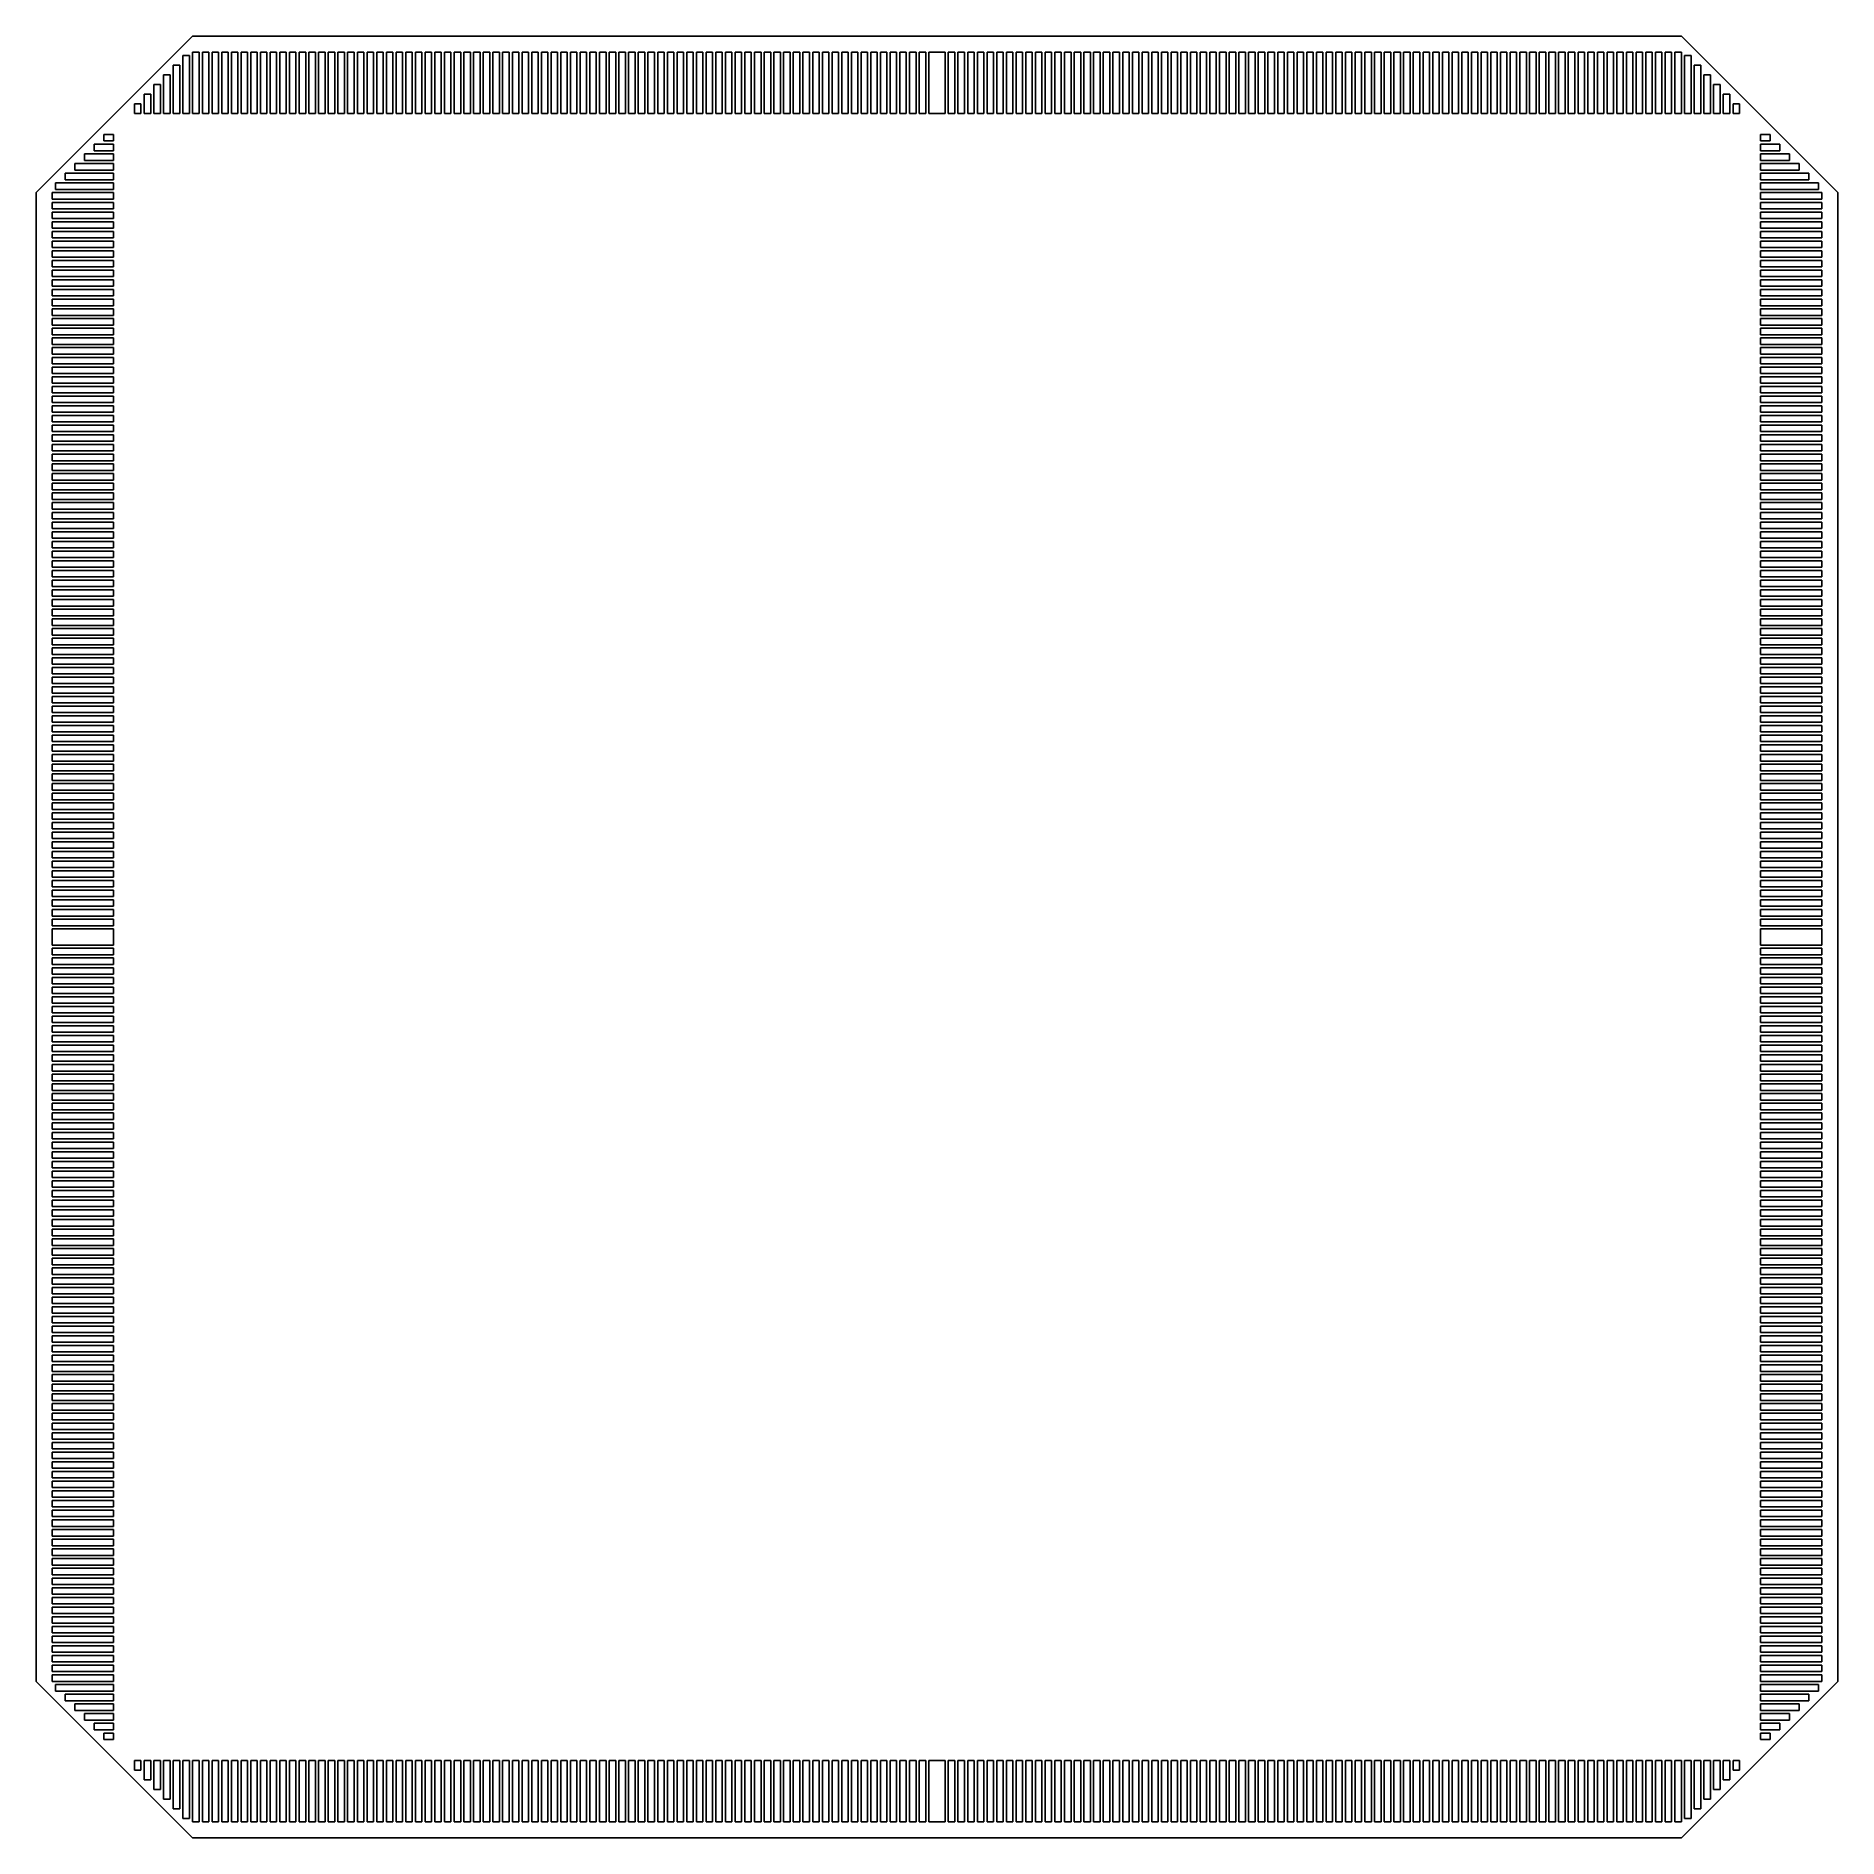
# Model space of a CAD drawing. Extents: x 450 to 1008, y -152 to 406.
import ezdxf

# ---------------------------------------------------------------- set-up
doc = ezdxf.new("R2010")
doc.units = 0
doc.header["$MEASUREMENT"] = 0
doc.layers.get('0').update_dxf_attribs({"linetype": 'CONTINUOUS'})

msp = doc.modelspace()

# ---------------------------------------------------------------- linework, layer by layer
at = {"linetype": 'Continuous'}
for p, q in [((450, 357.1), (498.5, 405.6)), ((498.5, 405.6), (959.5, 405.6)), ((959.5, 405.6), (1008, 357.1)), ((492.5, 396.6), (492.5, 381.6)), ((492.5, 396.6), (494.5, 396.6)), ((494.5, 381.6), (494.5, 396.6)), ((495.5, 399.6), (495.5, 381.6)), ((495.5, 399.6), (497.5, 399.6)), ((497.5, 381.6), (497.5, 399.6)), ((498.5, 400.6), (498.5, 381.6)), ((500.5, 400.6), (498.5, 400.6)), ((500.5, 381.6), (500.5, 400.6)), ((501.5, 400.6), (501.5, 381.6)), ((503.5, 400.6), (501.5, 400.6)), ((503.5, 381.6), (503.5, 400.6)), ((504.5, 400.6), (504.5, 381.6)), ((506.5, 400.6), (504.5, 400.6)), ((506.5, 381.6), (506.5, 400.6)), ((507.5, 400.6), (507.5, 381.6)), ((509.5, 400.6), (507.5, 400.6)), ((509.5, 381.6), (509.5, 400.6)), ((512.5, 400.6), (510.5, 400.6)), ((510.5, 400.6), (510.5, 381.6)), ((512.5, 381.6), (512.5, 400.6)), ((515.5, 400.6), (513.5, 400.6)), ((513.5, 400.6), (513.5, 381.6)), ((515.5, 381.6), (515.5, 400.6)), ((518.5, 400.6), (516.5, 400.6)), ((516.5, 400.6), (516.5, 381.6)), ((518.5, 381.6), (518.5, 400.6)), ((521.5, 400.6), (519.5, 400.6)), ((519.5, 400.6), (519.5, 381.6)), ((521.5, 381.6), (521.5, 400.6)), ((524.5, 400.6), (522.5, 400.6)), ((522.5, 400.6), (522.5, 381.6)), ((524.5, 381.6), (524.5, 400.6)), ((527.5, 400.6), (525.5, 400.6)), ((525.5, 400.6), (525.5, 381.6)), ((527.5, 381.6), (527.5, 400.6)), ((530.5, 400.6), (528.5, 400.6)), ((528.5, 400.6), (528.5, 381.6)), ((530.5, 381.6), (530.5, 400.6)), ((533.5, 400.6), (531.5, 400.6)), ((531.5, 400.6), (531.5, 381.6)), ((533.5, 381.6), (533.5, 400.6)), ((536.5, 400.6), (534.5, 400.6)), ((534.5, 400.6), (534.5, 381.6)), ((536.5, 381.6), (536.5, 400.6)), ((537.5, 400.6), (537.5, 381.6)), ((539.5, 400.6), (537.5, 400.6)), ((539.5, 381.6), (539.5, 400.6)), ((542.5, 400.6), (540.5, 400.6)), ((540.5, 400.6), (540.5, 381.6)), ((542.5, 381.6), (542.5, 400.6)), ((545.5, 400.6), (543.5, 400.6)), ((543.5, 400.6), (543.5, 381.6)), ((545.5, 381.6), (545.5, 400.6)), ((548.5, 400.6), (546.5, 400.6)), ((546.5, 400.6), (546.5, 381.6)), ((548.5, 381.6), (548.5, 400.6)), ((551.5, 400.6), (549.5, 400.6)), ((549.5, 400.6), (549.5, 381.6)), ((551.5, 381.6), (551.5, 400.6)), ((554.5, 400.6), (552.5, 400.6)), ((552.5, 400.6), (552.5, 381.6)), ((554.5, 381.6), (554.5, 400.6)), ((557.5, 400.6), (555.5, 400.6)), ((555.5, 400.6), (555.5, 381.6)), ((557.5, 381.6), (557.5, 400.6)), ((560.5, 400.6), (558.5, 400.6)), ((558.5, 400.6), (558.5, 381.6)), ((560.5, 381.6), (560.5, 400.6)), ((563.5, 400.6), (561.5, 400.6)), ((561.5, 400.6), (561.5, 381.6)), ((563.5, 381.6), (563.5, 400.6)), ((566.5, 400.6), (564.5, 400.6)), ((564.5, 400.6), (564.5, 381.6)), ((566.5, 381.6), (566.5, 400.6)), ((569.5, 400.6), (567.5, 400.6)), ((567.5, 400.6), (567.5, 381.6)), ((569.5, 381.6), (569.5, 400.6)), ((572.5, 400.6), (570.5, 400.6)), ((570.5, 400.6), (570.5, 381.6)), ((572.5, 381.6), (572.5, 400.6)), ((573.5, 400.6), (573.5, 381.6)), ((575.5, 400.6), (573.5, 400.6)), ((575.5, 381.6), (575.5, 400.6)), ((578.5, 400.6), (576.5, 400.6)), ((576.5, 400.6), (576.5, 381.6)), ((578.5, 381.6), (578.5, 400.6)), ((581.5, 400.6), (579.5, 400.6)), ((579.5, 400.6), (579.5, 381.6)), ((581.5, 381.6), (581.5, 400.6)), ((584.5, 400.6), (582.5, 400.6)), ((582.5, 400.6), (582.5, 381.6)), ((584.5, 381.6), (584.5, 400.6)), ((587.5, 400.6), (585.5, 400.6)), ((585.5, 400.6), (585.5, 381.6)), ((587.5, 381.6), (587.5, 400.6)), ((590.5, 400.6), (588.5, 400.6)), ((588.5, 400.6), (588.5, 381.6)), ((590.5, 381.6), (590.5, 400.6)), ((593.5, 400.6), (591.5, 400.6)), ((591.5, 400.6), (591.5, 381.6)), ((593.5, 381.6), (593.5, 400.6)), ((596.5, 400.6), (594.5, 400.6)), ((594.5, 400.6), (594.5, 381.6)), ((596.5, 381.6), (596.5, 400.6)), ((599.5, 400.6), (597.5, 400.6)), ((597.5, 400.6), (597.5, 381.6)), ((599.5, 381.6), (599.5, 400.6)), ((602.5, 400.6), (600.5, 400.6)), ((600.5, 400.6), (600.5, 381.6)), ((602.5, 381.6), (602.5, 400.6)), ((605.5, 400.6), (603.5, 400.6)), ((603.5, 400.6), (603.5, 381.6)), ((605.5, 381.6), (605.5, 400.6)), ((608.5, 400.6), (606.5, 400.6)), ((606.5, 400.6), (606.5, 381.6)), ((608.5, 381.6), (608.5, 400.6)), ((611.5, 400.6), (609.5, 400.6)), ((609.5, 400.6), (609.5, 381.6)), ((611.5, 381.6), (611.5, 400.6)), ((614.5, 400.6), (612.5, 400.6)), ((612.5, 400.6), (612.5, 381.6)), ((614.5, 381.6), (614.5, 400.6)), ((617.5, 400.6), (615.5, 400.6)), ((615.5, 400.6), (615.5, 381.6)), ((617.5, 381.6), (617.5, 400.6)), ((620.5, 400.6), (618.5, 400.6)), ((618.5, 400.6), (618.5, 381.6)), ((620.5, 381.6), (620.5, 400.6)), ((623.5, 400.6), (621.5, 400.6)), ((621.5, 400.6), (621.5, 381.6)), ((623.5, 381.6), (623.5, 400.6)), ((626.5, 400.6), (624.5, 400.6)), ((624.5, 400.6), (624.5, 381.6)), ((626.5, 381.6), (626.5, 400.6)), ((629.5, 400.6), (627.5, 400.6)), ((627.5, 400.6), (627.5, 381.6)), ((629.5, 381.6), (629.5, 400.6)), ((632.5, 400.6), (630.5, 400.6)), ((630.5, 400.6), (630.5, 381.6)), ((632.5, 381.6), (632.5, 400.6)), ((635.5, 400.6), (633.5, 400.6)), ((633.5, 400.6), (633.5, 381.6)), ((635.5, 381.6), (635.5, 400.6)), ((638.5, 400.6), (636.5, 400.6)), ((636.5, 400.6), (636.5, 381.6)), ((638.5, 381.6), (638.5, 400.6)), ((641.5, 400.6), (639.5, 400.6)), ((639.5, 400.6), (639.5, 381.6)), ((641.5, 381.6), (641.5, 400.6)), ((644.5, 400.6), (642.5, 400.6)), ((642.5, 400.6), (642.5, 381.6)), ((644.5, 381.6), (644.5, 400.6)), ((647.5, 400.6), (645.5, 400.6)), ((645.5, 400.6), (645.5, 381.6)), ((647.5, 381.6), (647.5, 400.6)), ((648.5, 400.6), (648.5, 381.6)), ((650.5, 400.6), (648.5, 400.6)), ((650.5, 381.6), (650.5, 400.6)), ((653.5, 400.6), (651.5, 400.6)), ((651.5, 400.6), (651.5, 381.6)), ((653.5, 381.6), (653.5, 400.6)), ((656.5, 400.6), (654.5, 400.6)), ((654.5, 400.6), (654.5, 381.6)), ((656.5, 381.6), (656.5, 400.6)), ((659.5, 400.6), (657.5, 400.6)), ((657.5, 400.6), (657.5, 381.6)), ((659.5, 381.6), (659.5, 400.6)), ((662.5, 400.6), (660.5, 400.6)), ((660.5, 400.6), (660.5, 381.6)), ((662.5, 381.6), (662.5, 400.6)), ((665.5, 400.6), (663.5, 400.6)), ((663.5, 400.6), (663.5, 381.6)), ((665.5, 381.6), (665.5, 400.6)), ((668.5, 400.6), (666.5, 400.6)), ((666.5, 400.6), (666.5, 381.6)), ((668.5, 381.6), (668.5, 400.6)), ((671.5, 400.6), (669.5, 400.6)), ((669.5, 400.6), (669.5, 381.6)), ((671.5, 381.6), (671.5, 400.6)), ((674.5, 400.6), (672.5, 400.6)), ((672.5, 400.6), (672.5, 381.6)), ((674.5, 381.6), (674.5, 400.6)), ((677.5, 400.6), (675.5, 400.6)), ((675.5, 400.6), (675.5, 381.6)), ((677.5, 381.6), (677.5, 400.6)), ((680.5, 400.6), (678.5, 400.6)), ((678.5, 400.6), (678.5, 381.6)), ((680.5, 381.6), (680.5, 400.6)), ((683.5, 400.6), (681.5, 400.6)), ((681.5, 400.6), (681.5, 381.6)), ((683.5, 381.6), (683.5, 400.6)), ((684.5, 400.6), (684.5, 381.6)), ((686.5, 400.6), (684.5, 400.6)), ((686.5, 381.6), (686.5, 400.6)), ((689.5, 400.6), (687.5, 400.6)), ((687.5, 400.6), (687.5, 381.6)), ((689.5, 381.6), (689.5, 400.6)), ((692.5, 400.6), (690.5, 400.6)), ((690.5, 400.6), (690.5, 381.6)), ((692.5, 381.6), (692.5, 400.6)), ((695.5, 400.6), (693.5, 400.6)), ((693.5, 400.6), (693.5, 381.6)), ((695.5, 381.6), (695.5, 400.6)), ((698.5, 400.6), (696.5, 400.6)), ((696.5, 400.6), (696.5, 381.6)), ((698.5, 381.6), (698.5, 400.6)), ((701.5, 400.6), (699.5, 400.6)), ((699.5, 400.6), (699.5, 381.6)), ((701.5, 381.6), (701.5, 400.6)), ((704.5, 400.6), (702.5, 400.6)), ((702.5, 400.6), (702.5, 381.6)), ((704.5, 381.6), (704.5, 400.6)), ((707.5, 400.6), (705.5, 400.6)), ((705.5, 400.6), (705.5, 381.6)), ((707.5, 381.6), (707.5, 400.6)), ((710.5, 400.6), (708.5, 400.6)), ((708.5, 400.6), (708.5, 381.6)), ((710.5, 381.6), (710.5, 400.6)), ((713.5, 400.6), (711.5, 400.6)), ((711.5, 400.6), (711.5, 381.6)), ((713.5, 381.6), (713.5, 400.6)), ((716.5, 400.6), (714.5, 400.6)), ((714.5, 400.6), (714.5, 381.6)), ((716.5, 381.6), (716.5, 400.6)), ((719.5, 400.6), (717.5, 400.6)), ((717.5, 400.6), (717.5, 381.6)), ((719.5, 381.6), (719.5, 400.6)), ((722.5, 400.6), (720.5, 400.6)), ((720.5, 400.6), (720.5, 381.6)), ((722.5, 381.6), (722.5, 400.6)), ((725.5, 400.6), (723.5, 400.6)), ((723.5, 400.6), (723.5, 381.6)), ((725.5, 381.6), (725.5, 400.6)), ((726.5, 381.6), (726.5, 400.6)), ((726.5, 400.6), (731.5, 400.6)), ((731.5, 381.6), (731.5, 400.6)), ((732.5, 400.6), (734.5, 400.6)), ((732.5, 381.6), (732.5, 400.6)), ((734.5, 400.6), (734.5, 381.6)), ((735.5, 400.6), (737.5, 400.6)), ((735.5, 381.6), (735.5, 400.6)), ((737.5, 400.6), (737.5, 381.6)), ((738.5, 400.6), (740.5, 400.6)), ((738.5, 381.6), (738.5, 400.6)), ((740.5, 400.6), (740.5, 381.6)), ((741.5, 400.6), (743.5, 400.6)), ((741.5, 381.6), (741.5, 400.6)), ((743.5, 400.6), (743.5, 381.6)), ((744.5, 400.6), (746.5, 400.6)), ((744.5, 381.6), (744.5, 400.6)), ((746.5, 400.6), (746.5, 381.6)), ((747.5, 400.6), (749.5, 400.6)), ((747.5, 381.6), (747.5, 400.6)), ((749.5, 400.6), (749.5, 381.6)), ((750.5, 400.6), (752.5, 400.6)), ((750.5, 381.6), (750.5, 400.6)), ((752.5, 400.6), (752.5, 381.6)), ((753.5, 400.6), (755.5, 400.6)), ((753.5, 381.6), (753.5, 400.6)), ((755.5, 400.6), (755.5, 381.6)), ((756.5, 400.6), (758.5, 400.6)), ((756.5, 381.6), (756.5, 400.6)), ((758.5, 400.6), (758.5, 381.6)), ((759.5, 381.6), (759.5, 400.6)), ((759.5, 400.6), (761.5, 400.6)), ((761.5, 400.6), (761.5, 381.6)), ((762.5, 400.6), (764.5, 400.6)), ((762.5, 381.6), (762.5, 400.6)), ((764.5, 400.6), (764.5, 381.6)), ((765.5, 400.6), (767.5, 400.6)), ((765.5, 381.6), (765.5, 400.6)), ((767.5, 400.6), (767.5, 381.6)), ((768.5, 400.6), (770.5, 400.6)), ((768.5, 381.6), (768.5, 400.6)), ((770.5, 400.6), (770.5, 381.6)), ((771.5, 400.6), (773.5, 400.6)), ((771.5, 381.6), (771.5, 400.6)), ((773.5, 400.6), (773.5, 381.6)), ((774.5, 400.6), (776.5, 400.6)), ((774.5, 381.6), (774.5, 400.6)), ((776.5, 400.6), (776.5, 381.6)), ((777.5, 400.6), (779.5, 400.6)), ((777.5, 381.6), (777.5, 400.6)), ((779.5, 400.6), (779.5, 381.6)), ((780.5, 400.6), (782.5, 400.6)), ((780.5, 381.6), (780.5, 400.6)), ((782.5, 400.6), (782.5, 381.6)), ((783.5, 400.6), (785.5, 400.6)), ((783.5, 381.6), (783.5, 400.6)), ((785.5, 400.6), (785.5, 381.6)), ((786.5, 400.6), (788.5, 400.6)), ((786.5, 381.6), (786.5, 400.6)), ((788.5, 400.6), (788.5, 381.6)), ((789.5, 400.6), (791.5, 400.6)), ((789.5, 381.6), (789.5, 400.6)), ((791.5, 400.6), (791.5, 381.6)), ((792.5, 400.6), (794.5, 400.6)), ((792.5, 381.6), (792.5, 400.6)), ((794.5, 400.6), (794.5, 381.6)), ((795.5, 381.6), (795.5, 400.6)), ((795.5, 400.6), (797.5, 400.6)), ((797.5, 400.6), (797.5, 381.6)), ((798.5, 400.6), (800.5, 400.6)), ((798.5, 381.6), (798.5, 400.6)), ((800.5, 400.6), (800.5, 381.6)), ((801.5, 400.6), (803.5, 400.6)), ((801.5, 381.6), (801.5, 400.6)), ((803.5, 400.6), (803.5, 381.6)), ((804.5, 400.6), (806.5, 400.6)), ((804.5, 381.6), (804.5, 400.6)), ((806.5, 400.6), (806.5, 381.6)), ((807.5, 400.6), (809.5, 400.6)), ((807.5, 381.6), (807.5, 400.6)), ((809.5, 400.6), (809.5, 381.6)), ((810.5, 400.6), (812.5, 400.6)), ((810.5, 381.6), (810.5, 400.6)), ((812.5, 400.6), (812.5, 381.6)), ((813.5, 400.6), (815.5, 400.6)), ((813.5, 381.6), (813.5, 400.6)), ((815.5, 400.6), (815.5, 381.6)), ((816.5, 400.6), (818.5, 400.6)), ((816.5, 381.6), (816.5, 400.6)), ((818.5, 400.6), (818.5, 381.6)), ((819.5, 400.6), (821.5, 400.6)), ((819.5, 381.6), (819.5, 400.6)), ((821.5, 400.6), (821.5, 381.6)), ((822.5, 400.6), (824.5, 400.6)), ((822.5, 381.6), (822.5, 400.6)), ((824.5, 400.6), (824.5, 381.6)), ((825.5, 400.6), (827.5, 400.6)), ((825.5, 381.6), (825.5, 400.6)), ((827.5, 400.6), (827.5, 381.6)), ((828.5, 400.6), (830.5, 400.6)), ((828.5, 381.6), (828.5, 400.6)), ((830.5, 400.6), (830.5, 381.6)), ((831.5, 400.6), (833.5, 400.6)), ((831.5, 381.6), (831.5, 400.6)), ((833.5, 400.6), (833.5, 381.6)), ((834.5, 400.6), (836.5, 400.6)), ((834.5, 381.6), (834.5, 400.6)), ((836.5, 400.6), (836.5, 381.6)), ((837.5, 400.6), (839.5, 400.6)), ((837.5, 381.6), (837.5, 400.6)), ((839.5, 400.6), (839.5, 381.6)), ((840.5, 400.6), (842.5, 400.6)), ((840.5, 381.6), (840.5, 400.6)), ((842.5, 400.6), (842.5, 381.6)), ((843.5, 400.6), (845.5, 400.6)), ((843.5, 381.6), (843.5, 400.6)), ((845.5, 400.6), (845.5, 381.6)), ((846.5, 400.6), (848.5, 400.6)), ((846.5, 381.6), (846.5, 400.6)), ((848.5, 400.6), (848.5, 381.6)), ((849.5, 400.6), (851.5, 400.6)), ((849.5, 381.6), (849.5, 400.6)), ((851.5, 400.6), (851.5, 381.6)), ((852.5, 400.6), (854.5, 400.6)), ((852.5, 381.6), (852.5, 400.6)), ((854.5, 400.6), (854.5, 381.6)), ((855.5, 400.6), (857.5, 400.6)), ((855.5, 381.6), (855.5, 400.6)), ((857.5, 400.6), (857.5, 381.6)), ((858.5, 400.6), (860.5, 400.6)), ((858.5, 381.6), (858.5, 400.6)), ((860.5, 400.6), (860.5, 381.6)), ((861.5, 400.6), (863.5, 400.6)), ((861.5, 381.6), (861.5, 400.6)), ((863.5, 400.6), (863.5, 381.6)), ((864.5, 400.6), (866.5, 400.6)), ((864.5, 381.6), (864.5, 400.6)), ((866.5, 400.6), (866.5, 381.6)), ((867.5, 400.6), (869.5, 400.6)), ((867.5, 381.6), (867.5, 400.6)), ((869.5, 400.6), (869.5, 381.6)), ((870.5, 381.6), (870.5, 400.6)), ((870.5, 400.6), (872.5, 400.6)), ((872.5, 400.6), (872.5, 381.6)), ((873.5, 400.6), (875.5, 400.6)), ((873.5, 381.6), (873.5, 400.6)), ((875.5, 400.6), (875.5, 381.6)), ((876.5, 400.6), (878.5, 400.6)), ((876.5, 381.6), (876.5, 400.6)), ((878.5, 400.6), (878.5, 381.6)), ((879.5, 400.6), (881.5, 400.6)), ((879.5, 381.6), (879.5, 400.6)), ((881.5, 400.6), (881.5, 381.6)), ((882.5, 400.6), (884.5, 400.6)), ((882.5, 381.6), (882.5, 400.6)), ((884.5, 400.6), (884.5, 381.6)), ((885.5, 400.6), (887.5, 400.6)), ((885.5, 381.6), (885.5, 400.6)), ((887.5, 400.6), (887.5, 381.6)), ((888.5, 400.6), (890.5, 400.6)), ((888.5, 381.6), (888.5, 400.6)), ((890.5, 400.6), (890.5, 381.6)), ((891.5, 400.6), (893.5, 400.6)), ((891.5, 381.6), (891.5, 400.6)), ((893.5, 400.6), (893.5, 381.6)), ((894.5, 400.6), (896.5, 400.6)), ((894.5, 381.6), (894.5, 400.6)), ((896.5, 400.6), (896.5, 381.6)), ((897.5, 400.6), (899.5, 400.6)), ((897.5, 381.6), (897.5, 400.6)), ((899.5, 400.6), (899.5, 381.6)), ((900.5, 400.6), (902.5, 400.6)), ((900.5, 381.6), (900.5, 400.6)), ((902.5, 400.6), (902.5, 381.6)), ((903.5, 400.6), (905.5, 400.6)), ((903.5, 381.6), (903.5, 400.6)), ((905.5, 400.6), (905.5, 381.6)), ((906.5, 400.6), (908.5, 400.6)), ((906.5, 381.6), (906.5, 400.6)), ((908.5, 400.6), (908.5, 381.6)), ((909.5, 400.6), (911.5, 400.6)), ((909.5, 381.6), (909.5, 400.6)), ((911.5, 400.6), (911.5, 381.6)), ((912.5, 400.6), (914.5, 400.6)), ((912.5, 381.6), (912.5, 400.6)), ((914.5, 400.6), (914.5, 381.6)), ((915.5, 400.6), (917.5, 400.6)), ((915.5, 381.6), (915.5, 400.6)), ((917.5, 400.6), (917.5, 381.6)), ((918.5, 400.6), (920.5, 400.6)), ((918.5, 381.6), (918.5, 400.6)), ((920.5, 400.6), (920.5, 381.6)), ((921.5, 400.6), (923.5, 400.6)), ((921.5, 381.6), (921.5, 400.6)), ((923.5, 400.6), (923.5, 381.6)), ((924.5, 400.6), (926.5, 400.6)), ((924.5, 381.6), (924.5, 400.6)), ((926.5, 400.6), (926.5, 381.6)), ((927.5, 400.6), (929.5, 400.6)), ((927.5, 381.6), (927.5, 400.6)), ((929.5, 400.6), (929.5, 381.6)), ((930.5, 400.6), (932.5, 400.6)), ((930.5, 381.6), (930.5, 400.6)), ((932.5, 400.6), (932.5, 381.6)), ((933.5, 400.6), (935.5, 400.6)), ((933.5, 381.6), (933.5, 400.6)), ((935.5, 400.6), (935.5, 381.6)), ((936.5, 400.6), (938.5, 400.6)), ((936.5, 381.6), (936.5, 400.6)), ((938.5, 400.6), (938.5, 381.6)), ((939.5, 400.6), (941.5, 400.6)), ((939.5, 381.6), (939.5, 400.6)), ((941.5, 400.6), (941.5, 381.6)), ((942.5, 400.6), (944.5, 400.6)), ((942.5, 381.6), (942.5, 400.6)), ((944.5, 400.6), (944.5, 381.6)), ((945.5, 381.6), (945.5, 400.6)), ((945.5, 400.6), (947.5, 400.6)), ((947.5, 400.6), (947.5, 381.6)), ((948.5, 400.6), (950.5, 400.6)), ((948.5, 381.6), (948.5, 400.6)), ((950.5, 400.6), (950.5, 381.6)), ((951.5, 400.6), (953.5, 400.6)), ((951.5, 381.6), (951.5, 400.6)), ((953.5, 400.6), (953.5, 381.6)), ((954.5, 400.6), (956.5, 400.6)), ((954.5, 381.6), (954.5, 400.6)), ((956.5, 400.6), (956.5, 381.6)), ((957.5, 400.6), (959.5, 400.6)), ((957.5, 381.6), (957.5, 400.6)), ((959.5, 400.6), (959.5, 381.6)), ((962.5, 399.6), (960.5, 399.6)), ((960.5, 381.6), (960.5, 399.6)), ((962.5, 399.6), (962.5, 381.6)), ((965.5, 396.6), (963.5, 396.6)), ((963.5, 381.6), (963.5, 396.6)), ((965.5, 396.6), (965.5, 381.6)), ((489.5, 393.6), (491.5, 393.6)), ((489.5, 393.6), (489.5, 381.6)), ((489.5, 381.6), (489.5, 393.6)), ((491.5, 381.6), (491.5, 393.6)), ((968.5, 393.6), (966.5, 393.6)), ((966.5, 381.6), (966.5, 393.6)), ((968.5, 393.6), (968.5, 381.6)), ((968.5, 381.6), (968.5, 393.6)), ((483.5, 387.6), (485.5, 387.6)), ((483.5, 381.6), (483.5, 387.6)), ((483.5, 381.6), (483.5, 387.6)), ((483.5, 381.6), (483.5, 387.6)), ((483.5, 387.6), (483.5, 381.6)), ((485.5, 381.6), (485.5, 387.6)), ((486.5, 390.6), (486.5, 381.6)), ((486.5, 381.6), (486.5, 390.6)), ((486.5, 381.6), (486.5, 390.6)), ((486.5, 390.6), (488.5, 390.6)), ((486.5, 381.6), (486.5, 387.6)), ((488.5, 381.6), (488.5, 390.6)), ((489.5, 381.6), (489.5, 390.6)), ((489.5, 381.6), (489.5, 387.6)), ((968.5, 381.6), (968.5, 390.6)), ((968.5, 381.6), (968.5, 387.6)), ((971.5, 390.6), (969.5, 390.6)), ((969.5, 381.6), (969.5, 390.6)), ((971.5, 390.6), (971.5, 381.6)), ((971.5, 381.6), (971.5, 390.6)), ((971.5, 381.6), (971.5, 390.6)), ((971.5, 381.6), (971.5, 387.6)), ((974.5, 387.6), (972.5, 387.6)), ((972.5, 381.6), (972.5, 387.6)), ((974.5, 381.6), (974.5, 387.6)), ((974.5, 381.6), (974.5, 387.6)), ((974.5, 381.6), (974.5, 387.6)), ((974.5, 387.6), (974.5, 381.6)), ((480.5, 384.6), (480.5, 381.6)), ((480.5, 381.6), (480.5, 384.6)), ((480.5, 381.6), (480.5, 384.6)), ((480.5, 381.6), (480.5, 384.6)), ((480.5, 381.6), (480.5, 384.6)), ((480.5, 384.6), (482.5, 384.6)), ((482.5, 381.6), (480.5, 381.6)), ((482.5, 381.6), (482.5, 384.6)), ((483.5, 381.6), (483.5, 384.6)), ((483.5, 381.6), (485.5, 381.6)), ((486.5, 381.6), (486.5, 384.6)), ((486.5, 381.6), (488.5, 381.6)), ((489.5, 381.6), (489.5, 384.6)), ((489.5, 381.6), (491.5, 381.6)), ((492.5, 381.6), (494.5, 381.6)), ((495.5, 381.6), (497.5, 381.6)), ((498.5, 381.6), (500.5, 381.6)), ((501.5, 381.6), (503.5, 381.6)), ((504.5, 381.6), (506.5, 381.6)), ((507.5, 381.6), (509.5, 381.6)), ((510.5, 381.6), (512.5, 381.6)), ((513.5, 381.6), (515.5, 381.6)), ((516.5, 381.6), (518.5, 381.6)), ((519.5, 381.6), (521.5, 381.6)), ((522.5, 381.6), (524.5, 381.6)), ((525.5, 381.6), (527.5, 381.6)), ((528.5, 381.6), (530.5, 381.6)), ((531.5, 381.6), (533.5, 381.6)), ((534.5, 381.6), (536.5, 381.6)), ((537.5, 381.6), (539.5, 381.6)), ((540.5, 381.6), (542.5, 381.6)), ((543.5, 381.6), (545.5, 381.6)), ((546.5, 381.6), (548.5, 381.6)), ((549.5, 381.6), (551.5, 381.6)), ((552.5, 381.6), (554.5, 381.6)), ((555.5, 381.6), (557.5, 381.6)), ((558.5, 381.6), (560.5, 381.6)), ((561.5, 381.6), (563.5, 381.6)), ((564.5, 381.6), (566.5, 381.6)), ((567.5, 381.6), (569.5, 381.6)), ((570.5, 381.6), (572.5, 381.6)), ((573.5, 381.6), (575.5, 381.6)), ((576.5, 381.6), (578.5, 381.6)), ((579.5, 381.6), (581.5, 381.6)), ((582.5, 381.6), (584.5, 381.6)), ((585.5, 381.6), (587.5, 381.6)), ((588.5, 381.6), (590.5, 381.6)), ((591.5, 381.6), (593.5, 381.6)), ((594.5, 381.6), (596.5, 381.6)), ((597.5, 381.6), (599.5, 381.6)), ((600.5, 381.6), (602.5, 381.6)), ((603.5, 381.6), (605.5, 381.6)), ((606.5, 381.6), (608.5, 381.6)), ((609.5, 381.6), (611.5, 381.6)), ((612.5, 381.6), (614.5, 381.6)), ((615.5, 381.6), (617.5, 381.6)), ((618.5, 381.6), (620.5, 381.6)), ((621.5, 381.6), (623.5, 381.6)), ((624.5, 381.6), (626.5, 381.6)), ((627.5, 381.6), (629.5, 381.6)), ((630.5, 381.6), (632.5, 381.6)), ((633.5, 381.6), (635.5, 381.6)), ((636.5, 381.6), (638.5, 381.6)), ((639.5, 381.6), (641.5, 381.6)), ((642.5, 381.6), (644.5, 381.6)), ((645.5, 381.6), (647.5, 381.6)), ((648.5, 381.6), (650.5, 381.6)), ((651.5, 381.6), (653.5, 381.6)), ((654.5, 381.6), (656.5, 381.6)), ((657.5, 381.6), (659.5, 381.6)), ((660.5, 381.6), (662.5, 381.6)), ((663.5, 381.6), (665.5, 381.6)), ((666.5, 381.6), (668.5, 381.6)), ((669.5, 381.6), (671.5, 381.6)), ((672.5, 381.6), (674.5, 381.6)), ((675.5, 381.6), (677.5, 381.6)), ((678.5, 381.6), (680.5, 381.6)), ((681.5, 381.6), (683.5, 381.6)), ((684.5, 381.6), (686.5, 381.6)), ((687.5, 381.6), (689.5, 381.6)), ((690.5, 381.6), (692.5, 381.6)), ((693.5, 381.6), (695.5, 381.6)), ((696.5, 381.6), (698.5, 381.6)), ((699.5, 381.6), (701.5, 381.6)), ((702.5, 381.6), (704.5, 381.6)), ((705.5, 381.6), (707.5, 381.6)), ((708.5, 381.6), (710.5, 381.6)), ((711.5, 381.6), (713.5, 381.6)), ((714.5, 381.6), (716.5, 381.6)), ((717.5, 381.6), (719.5, 381.6)), ((720.5, 381.6), (722.5, 381.6)), ((723.5, 381.6), (725.5, 381.6)), ((731.5, 381.6), (726.5, 381.6)), ((734.5, 381.6), (732.5, 381.6)), ((737.5, 381.6), (735.5, 381.6)), ((740.5, 381.6), (738.5, 381.6)), ((743.5, 381.6), (741.5, 381.6)), ((746.5, 381.6), (744.5, 381.6)), ((749.5, 381.6), (747.5, 381.6)), ((752.5, 381.6), (750.5, 381.6)), ((755.5, 381.6), (753.5, 381.6)), ((758.5, 381.6), (756.5, 381.6)), ((761.5, 381.6), (759.5, 381.6)), ((764.5, 381.6), (762.5, 381.6)), ((767.5, 381.6), (765.5, 381.6)), ((770.5, 381.6), (768.5, 381.6)), ((773.5, 381.6), (771.5, 381.6)), ((776.5, 381.6), (774.5, 381.6)), ((779.5, 381.6), (777.5, 381.6)), ((782.5, 381.6), (780.5, 381.6)), ((785.5, 381.6), (783.5, 381.6)), ((788.5, 381.6), (786.5, 381.6)), ((791.5, 381.6), (789.5, 381.6)), ((794.5, 381.6), (792.5, 381.6)), ((797.5, 381.6), (795.5, 381.6)), ((800.5, 381.6), (798.5, 381.6)), ((803.5, 381.6), (801.5, 381.6)), ((806.5, 381.6), (804.5, 381.6)), ((809.5, 381.6), (807.5, 381.6)), ((812.5, 381.6), (810.5, 381.6)), ((815.5, 381.6), (813.5, 381.6)), ((818.5, 381.6), (816.5, 381.6)), ((821.5, 381.6), (819.5, 381.6)), ((824.5, 381.6), (822.5, 381.6)), ((827.5, 381.6), (825.5, 381.6)), ((830.5, 381.6), (828.5, 381.6)), ((833.5, 381.6), (831.5, 381.6)), ((836.5, 381.6), (834.5, 381.6)), ((839.5, 381.6), (837.5, 381.6)), ((842.5, 381.6), (840.5, 381.6)), ((845.5, 381.6), (843.5, 381.6)), ((848.5, 381.6), (846.5, 381.6)), ((851.5, 381.6), (849.5, 381.6)), ((854.5, 381.6), (852.5, 381.6)), ((857.5, 381.6), (855.5, 381.6)), ((860.5, 381.6), (858.5, 381.6)), ((863.5, 381.6), (861.5, 381.6)), ((866.5, 381.6), (864.5, 381.6)), ((869.5, 381.6), (867.5, 381.6)), ((872.5, 381.6), (870.5, 381.6)), ((875.5, 381.6), (873.5, 381.6)), ((878.5, 381.6), (876.5, 381.6)), ((881.5, 381.6), (879.5, 381.6)), ((884.5, 381.6), (882.5, 381.6)), ((887.5, 381.6), (885.5, 381.6)), ((890.5, 381.6), (888.5, 381.6)), ((893.5, 381.6), (891.5, 381.6)), ((896.5, 381.6), (894.5, 381.6)), ((899.5, 381.6), (897.5, 381.6)), ((902.5, 381.6), (900.5, 381.6)), ((905.5, 381.6), (903.5, 381.6)), ((908.5, 381.6), (906.5, 381.6)), ((911.5, 381.6), (909.5, 381.6)), ((914.5, 381.6), (912.5, 381.6)), ((917.5, 381.6), (915.5, 381.6)), ((920.5, 381.6), (918.5, 381.6)), ((923.5, 381.6), (921.5, 381.6)), ((926.5, 381.6), (924.5, 381.6)), ((929.5, 381.6), (927.5, 381.6)), ((932.5, 381.6), (930.5, 381.6)), ((935.5, 381.6), (933.5, 381.6)), ((938.5, 381.6), (936.5, 381.6)), ((941.5, 381.6), (939.5, 381.6)), ((944.5, 381.6), (942.5, 381.6)), ((947.5, 381.6), (945.5, 381.6)), ((950.5, 381.6), (948.5, 381.6)), ((953.5, 381.6), (951.5, 381.6)), ((956.5, 381.6), (954.5, 381.6)), ((959.5, 381.6), (957.5, 381.6)), ((962.5, 381.6), (960.5, 381.6)), ((965.5, 381.6), (963.5, 381.6)), ((968.5, 381.6), (966.5, 381.6)), ((968.5, 381.6), (968.5, 384.6)), ((971.5, 381.6), (969.5, 381.6)), ((971.5, 381.6), (971.5, 384.6)), ((974.5, 381.6), (972.5, 381.6)), ((974.5, 381.6), (974.5, 384.6)), ((977.5, 384.6), (975.5, 384.6)), ((975.5, 381.6), (975.5, 384.6)), ((977.5, 381.6), (975.5, 381.6)), ((977.5, 384.6), (977.5, 381.6)), ((977.5, 381.6), (977.5, 384.6)), ((977.5, 381.6), (977.5, 384.6)), ((977.5, 381.6), (977.5, 384.6)), ((977.5, 381.6), (977.5, 384.6)), ((471, 375.1), (471, 373.1)), ((474, 375.1), (471, 375.1)), ((474, 375.1), (471, 375.1)), ((474, 375.1), (471, 375.1)), ((474, 375.1), (471, 375.1)), ((471, 375.1), (474, 375.1)), ((474, 375.1), (474, 373.1)), ((987, 375.1), (984, 375.1)), ((984, 375.1), (987, 375.1)), ((984, 375.1), (987, 375.1)), ((984, 375.1), (987, 375.1)), ((984, 375.1), (987, 375.1)), ((984, 375.1), (984, 373.1)), ((987, 375.1), (987, 373.1)), ((474, 369.1), (465, 369.1)), ((474, 369.1), (465, 369.1)), ((465, 369.1), (474, 369.1)), ((465, 369.1), (465, 367.1)), ((468, 372.1), (474, 372.1)), ((468, 372.1), (468, 370.1)), ((474, 372.1), (468, 372.1)), ((474, 372.1), (468, 372.1)), ((474, 372.1), (468, 372.1)), ((474, 370.1), (468, 370.1)), ((474, 369.1), (468, 369.1)), ((474, 373.1), (471, 373.1)), ((474, 372.1), (471, 372.1)), ((474, 369.1), (471, 369.1)), ((474, 372.1), (474, 370.1)), ((474, 369.1), (474, 367.1)), ((984, 373.1), (987, 373.1)), ((984, 372.1), (990, 372.1)), ((984, 372.1), (990, 372.1)), ((984, 372.1), (990, 372.1)), ((984, 372.1), (987, 372.1)), ((990, 372.1), (984, 372.1)), ((984, 372.1), (984, 370.1)), ((984, 370.1), (990, 370.1)), ((984, 369.1), (987, 369.1)), ((984, 369.1), (990, 369.1)), ((993, 369.1), (984, 369.1)), ((984, 369.1), (993, 369.1)), ((984, 369.1), (993, 369.1)), ((984, 369.1), (984, 367.1)), ((990, 372.1), (990, 370.1)), ((993, 369.1), (993, 367.1)), ((459, 363.1), (474, 363.1)), ((459, 363.1), (459, 361.1)), ((474, 366.1), (462, 366.1)), ((462, 366.1), (474, 366.1)), ((462, 366.1), (462, 364.1)), ((474, 364.1), (462, 364.1)), ((474, 367.1), (465, 367.1)), ((474, 366.1), (465, 366.1)), ((474, 366.1), (468, 366.1)), ((474, 366.1), (471, 366.1)), ((474, 366.1), (474, 364.1)), ((474, 363.1), (474, 361.1)), ((984, 367.1), (993, 367.1)), ((984, 366.1), (987, 366.1)), ((984, 366.1), (990, 366.1)), ((984, 366.1), (984, 364.1)), ((996, 366.1), (984, 366.1)), ((984, 366.1), (996, 366.1)), ((984, 366.1), (993, 366.1)), ((984, 364.1), (996, 364.1)), ((984, 363.1), (984, 361.1)), ((999, 363.1), (984, 363.1)), ((996, 366.1), (996, 364.1)), ((999, 363.1), (999, 361.1)), ((456, 360.1), (474, 360.1)), ((456, 360.1), (456, 358.1)), ((474, 358.1), (456, 358.1)), ((474, 361.1), (459, 361.1)), ((474, 360.1), (474, 358.1)), ((984, 361.1), (999, 361.1)), ((984, 360.1), (984, 358.1)), ((1002, 360.1), (984, 360.1)), ((984, 358.1), (1002, 358.1)), ((1002, 360.1), (1002, 358.1)), ((450, 357.1), (450, -103.9)), ((455, 357.1), (474, 357.1)), ((455, 355.1), (455, 357.1)), ((474, 355.1), (455, 355.1)), ((455, 354.1), (474, 354.1)), ((455, 352.1), (455, 354.1)), ((474, 352.1), (455, 352.1)), ((474, 357.1), (474, 355.1)), ((474, 354.1), (474, 352.1)), ((984, 357.1), (984, 355.1)), ((1003, 357.1), (984, 357.1)), ((984, 355.1), (1003, 355.1)), ((984, 354.1), (984, 352.1)), ((1003, 354.1), (984, 354.1)), ((984, 352.1), (1003, 352.1)), ((1003, 355.1), (1003, 357.1)), ((1003, 352.1), (1003, 354.1)), ((1008, 357.1), (1008, -103.9)), ((455, 351.1), (474, 351.1)), ((455, 349.1), (455, 351.1)), ((474, 349.1), (455, 349.1)), ((455, 348.1), (474, 348.1)), ((455, 346.1), (455, 348.1)), ((474, 346.1), (455, 346.1)), ((474, 351.1), (474, 349.1)), ((474, 348.1), (474, 346.1)), ((984, 351.1), (984, 349.1)), ((1003, 351.1), (984, 351.1)), ((984, 349.1), (1003, 349.1)), ((984, 348.1), (984, 346.1)), ((1003, 348.1), (984, 348.1)), ((984, 346.1), (1003, 346.1)), ((1003, 349.1), (1003, 351.1)), ((1003, 346.1), (1003, 348.1)), ((455, 345.1), (474, 345.1)), ((455, 343.1), (455, 345.1)), ((474, 343.1), (455, 343.1)), ((455, 342.1), (474, 342.1)), ((455, 340.1), (455, 342.1)), ((474, 345.1), (474, 343.1)), ((474, 342.1), (474, 340.1)), ((984, 345.1), (984, 343.1)), ((1003, 345.1), (984, 345.1)), ((984, 343.1), (1003, 343.1)), ((984, 342.1), (984, 340.1)), ((1003, 342.1), (984, 342.1)), ((1003, 343.1), (1003, 345.1)), ((1003, 340.1), (1003, 342.1)), ((474, 340.1), (455, 340.1)), ((455, 339.1), (474, 339.1)), ((455, 337.1), (455, 339.1)), ((474, 337.1), (455, 337.1)), ((455, 336.1), (474, 336.1)), ((455, 334.1), (455, 336.1)), ((474, 339.1), (474, 337.1)), ((474, 336.1), (474, 334.1)), ((984, 340.1), (1003, 340.1)), ((984, 339.1), (984, 337.1)), ((1003, 339.1), (984, 339.1)), ((984, 337.1), (1003, 337.1)), ((984, 336.1), (984, 334.1)), ((1003, 336.1), (984, 336.1)), ((1003, 337.1), (1003, 339.1)), ((1003, 334.1), (1003, 336.1)), ((474, 334.1), (455, 334.1)), ((455, 333.1), (474, 333.1)), ((455, 331.1), (455, 333.1)), ((474, 331.1), (455, 331.1)), ((455, 330.1), (474, 330.1)), ((455, 328.1), (455, 330.1)), ((474, 333.1), (474, 331.1)), ((474, 330.1), (474, 328.1)), ((984, 334.1), (1003, 334.1)), ((984, 333.1), (984, 331.1)), ((1003, 333.1), (984, 333.1)), ((984, 331.1), (1003, 331.1)), ((984, 330.1), (984, 328.1)), ((1003, 330.1), (984, 330.1)), ((1003, 331.1), (1003, 333.1)), ((1003, 328.1), (1003, 330.1)), ((474, 328.1), (455, 328.1)), ((455, 327.1), (474, 327.1)), ((455, 325.1), (455, 327.1)), ((474, 325.1), (455, 325.1)), ((455, 324.1), (474, 324.1)), ((455, 322.1), (455, 324.1)), ((474, 327.1), (474, 325.1)), ((474, 324.1), (474, 322.1)), ((984, 328.1), (1003, 328.1)), ((984, 327.1), (984, 325.1)), ((1003, 327.1), (984, 327.1)), ((984, 325.1), (1003, 325.1)), ((984, 324.1), (984, 322.1)), ((1003, 324.1), (984, 324.1)), ((1003, 325.1), (1003, 327.1)), ((1003, 322.1), (1003, 324.1)), ((474, 322.1), (455, 322.1)), ((455, 321.1), (474, 321.1)), ((455, 319.1), (455, 321.1)), ((474, 319.1), (455, 319.1)), ((455, 318.1), (474, 318.1)), ((455, 316.1), (455, 318.1)), ((474, 321.1), (474, 319.1)), ((474, 318.1), (474, 316.1)), ((984, 322.1), (1003, 322.1)), ((984, 321.1), (984, 319.1)), ((1003, 321.1), (984, 321.1)), ((984, 319.1), (1003, 319.1)), ((984, 318.1), (984, 316.1)), ((1003, 318.1), (984, 318.1)), ((1003, 319.1), (1003, 321.1)), ((1003, 316.1), (1003, 318.1)), ((474, 316.1), (455, 316.1)), ((455, 315.1), (474, 315.1)), ((455, 313.1), (455, 315.1)), ((474, 313.1), (455, 313.1)), ((474, 315.1), (474, 313.1)), ((984, 316.1), (1003, 316.1)), ((984, 315.1), (984, 313.1)), ((1003, 315.1), (984, 315.1)), ((984, 313.1), (1003, 313.1)), ((1003, 313.1), (1003, 315.1)), ((455, 312.1), (474, 312.1)), ((455, 310.1), (455, 312.1)), ((474, 310.1), (455, 310.1)), ((455, 309.1), (474, 309.1)), ((455, 307.1), (455, 309.1)), ((474, 307.1), (455, 307.1)), ((474, 312.1), (474, 310.1)), ((474, 309.1), (474, 307.1)), ((984, 312.1), (984, 310.1)), ((1003, 312.1), (984, 312.1)), ((984, 310.1), (1003, 310.1)), ((984, 309.1), (984, 307.1)), ((1003, 309.1), (984, 309.1)), ((984, 307.1), (1003, 307.1)), ((1003, 310.1), (1003, 312.1)), ((1003, 307.1), (1003, 309.1)), ((455, 306.1), (474, 306.1)), ((455, 304.1), (455, 306.1)), ((474, 304.1), (455, 304.1)), ((455, 303.1), (474, 303.1)), ((455, 301.1), (455, 303.1)), ((474, 306.1), (474, 304.1)), ((474, 303.1), (474, 301.1)), ((984, 306.1), (984, 304.1)), ((1003, 306.1), (984, 306.1)), ((984, 304.1), (1003, 304.1)), ((984, 303.1), (984, 301.1)), ((1003, 303.1), (984, 303.1)), ((1003, 304.1), (1003, 306.1)), ((1003, 301.1), (1003, 303.1)), ((474, 301.1), (455, 301.1)), ((455, 300.1), (474, 300.1)), ((455, 298.1), (455, 300.1)), ((474, 298.1), (455, 298.1)), ((455, 297.1), (474, 297.1)), ((455, 295.1), (455, 297.1)), ((474, 300.1), (474, 298.1)), ((474, 297.1), (474, 295.1)), ((984, 301.1), (1003, 301.1)), ((984, 300.1), (984, 298.1)), ((1003, 300.1), (984, 300.1)), ((984, 298.1), (1003, 298.1)), ((984, 297.1), (984, 295.1)), ((1003, 297.1), (984, 297.1)), ((1003, 298.1), (1003, 300.1)), ((1003, 295.1), (1003, 297.1)), ((474, 295.1), (455, 295.1)), ((455, 294.1), (474, 294.1)), ((455, 292.1), (455, 294.1)), ((474, 292.1), (455, 292.1)), ((455, 291.1), (474, 291.1)), ((455, 289.1), (455, 291.1)), ((474, 294.1), (474, 292.1)), ((474, 291.1), (474, 289.1)), ((984, 295.1), (1003, 295.1)), ((984, 294.1), (984, 292.1)), ((1003, 294.1), (984, 294.1)), ((984, 292.1), (1003, 292.1)), ((984, 291.1), (984, 289.1)), ((1003, 291.1), (984, 291.1)), ((1003, 292.1), (1003, 294.1)), ((1003, 289.1), (1003, 291.1)), ((474, 289.1), (455, 289.1)), ((455, 288.1), (474, 288.1)), ((455, 286.1), (455, 288.1)), ((474, 286.1), (455, 286.1)), ((455, 285.1), (474, 285.1)), ((455, 283.1), (455, 285.1)), ((474, 288.1), (474, 286.1)), ((474, 285.1), (474, 283.1)), ((984, 289.1), (1003, 289.1)), ((984, 288.1), (984, 286.1)), ((1003, 288.1), (984, 288.1)), ((984, 286.1), (1003, 286.1)), ((984, 285.1), (984, 283.1)), ((1003, 285.1), (984, 285.1)), ((1003, 286.1), (1003, 288.1)), ((1003, 283.1), (1003, 285.1)), ((474, 283.1), (455, 283.1)), ((455, 282.1), (474, 282.1)), ((455, 280.1), (455, 282.1)), ((474, 280.1), (455, 280.1)), ((455, 279.1), (474, 279.1)), ((455, 277.1), (455, 279.1)), ((474, 282.1), (474, 280.1)), ((474, 279.1), (474, 277.1)), ((984, 283.1), (1003, 283.1)), ((984, 282.1), (984, 280.1)), ((1003, 282.1), (984, 282.1)), ((984, 280.1), (1003, 280.1)), ((984, 279.1), (984, 277.1)), ((1003, 279.1), (984, 279.1)), ((1003, 280.1), (1003, 282.1)), ((1003, 277.1), (1003, 279.1)), ((474, 277.1), (455, 277.1)), ((455, 276.1), (474, 276.1)), ((455, 274.1), (455, 276.1)), ((474, 274.1), (455, 274.1)), ((474, 276.1), (474, 274.1)), ((984, 277.1), (1003, 277.1)), ((984, 276.1), (984, 274.1)), ((1003, 276.1), (984, 276.1)), ((984, 274.1), (1003, 274.1)), ((1003, 274.1), (1003, 276.1)), ((455, 273.1), (474, 273.1)), ((455, 271.1), (455, 273.1)), ((474, 271.1), (455, 271.1)), ((455, 270.1), (474, 270.1)), ((455, 268.1), (455, 270.1)), ((474, 268.1), (455, 268.1)), ((474, 273.1), (474, 271.1)), ((474, 270.1), (474, 268.1)), ((984, 273.1), (984, 271.1)), ((1003, 273.1), (984, 273.1)), ((984, 271.1), (1003, 271.1)), ((984, 270.1), (984, 268.1)), ((1003, 270.1), (984, 270.1)), ((984, 268.1), (1003, 268.1)), ((1003, 271.1), (1003, 273.1)), ((1003, 268.1), (1003, 270.1)), ((455, 267.1), (474, 267.1)), ((455, 265.1), (455, 267.1)), ((474, 265.1), (455, 265.1)), ((455, 264.1), (474, 264.1)), ((455, 262.1), (455, 264.1)), ((474, 267.1), (474, 265.1)), ((474, 264.1), (474, 262.1)), ((984, 267.1), (984, 265.1)), ((1003, 267.1), (984, 267.1)), ((984, 265.1), (1003, 265.1)), ((984, 264.1), (984, 262.1)), ((1003, 264.1), (984, 264.1)), ((1003, 265.1), (1003, 267.1)), ((1003, 262.1), (1003, 264.1)), ((474, 262.1), (455, 262.1)), ((455, 259.1), (455, 261.1)), ((455, 261.1), (474, 261.1)), ((474, 259.1), (455, 259.1)), ((455, 258.1), (474, 258.1)), ((455, 256.1), (455, 258.1)), ((474, 261.1), (474, 259.1)), ((474, 258.1), (474, 256.1)), ((984, 262.1), (1003, 262.1)), ((984, 261.1), (984, 259.1)), ((1003, 261.1), (984, 261.1)), ((984, 259.1), (1003, 259.1)), ((984, 258.1), (984, 256.1)), ((1003, 258.1), (984, 258.1)), ((1003, 259.1), (1003, 261.1)), ((1003, 256.1), (1003, 258.1)), ((474, 256.1), (455, 256.1)), ((455, 255.1), (474, 255.1)), ((455, 253.1), (455, 255.1)), ((474, 253.1), (455, 253.1)), ((455, 252.1), (474, 252.1)), ((455, 250.1), (455, 252.1)), ((474, 255.1), (474, 253.1)), ((474, 252.1), (474, 250.1)), ((984, 256.1), (1003, 256.1)), ((984, 255.1), (984, 253.1)), ((1003, 255.1), (984, 255.1)), ((984, 253.1), (1003, 253.1)), ((1003, 252.1), (984, 252.1)), ((984, 252.1), (984, 250.1)), ((1003, 253.1), (1003, 255.1)), ((1003, 250.1), (1003, 252.1)), ((474, 250.1), (455, 250.1)), ((455, 249.1), (474, 249.1)), ((455, 247.1), (455, 249.1)), ((474, 247.1), (455, 247.1)), ((455, 246.1), (474, 246.1)), ((455, 244.1), (455, 246.1)), ((474, 249.1), (474, 247.1)), ((474, 246.1), (474, 244.1)), ((984, 250.1), (1003, 250.1)), ((1003, 249.1), (984, 249.1)), ((984, 249.1), (984, 247.1)), ((984, 247.1), (1003, 247.1)), ((1003, 246.1), (984, 246.1)), ((984, 246.1), (984, 244.1)), ((1003, 247.1), (1003, 249.1)), ((1003, 244.1), (1003, 246.1)), ((474, 244.1), (455, 244.1)), ((455, 243.1), (474, 243.1)), ((455, 241.1), (455, 243.1)), ((474, 241.1), (455, 241.1)), ((455, 240.1), (474, 240.1)), ((455, 238.1), (455, 240.1)), ((474, 243.1), (474, 241.1)), ((474, 240.1), (474, 238.1)), ((984, 244.1), (1003, 244.1)), ((1003, 243.1), (984, 243.1)), ((984, 243.1), (984, 241.1)), ((984, 241.1), (1003, 241.1)), ((1003, 240.1), (984, 240.1)), ((984, 240.1), (984, 238.1)), ((1003, 241.1), (1003, 243.1)), ((1003, 238.1), (1003, 240.1)), ((474, 238.1), (455, 238.1)), ((455, 237.1), (474, 237.1)), ((455, 235.1), (455, 237.1)), ((474, 235.1), (455, 235.1)), ((474, 237.1), (474, 235.1)), ((984, 238.1), (1003, 238.1)), ((1003, 237.1), (984, 237.1)), ((984, 237.1), (984, 235.1)), ((984, 235.1), (1003, 235.1)), ((1003, 235.1), (1003, 237.1)), ((455, 234.1), (474, 234.1)), ((455, 232.1), (455, 234.1)), ((474, 232.1), (455, 232.1)), ((455, 231.1), (474, 231.1)), ((455, 229.1), (455, 231.1)), ((474, 229.1), (455, 229.1)), ((474, 234.1), (474, 232.1)), ((474, 231.1), (474, 229.1)), ((1003, 234.1), (984, 234.1)), ((984, 234.1), (984, 232.1)), ((984, 232.1), (1003, 232.1)), ((1003, 231.1), (984, 231.1)), ((984, 231.1), (984, 229.1)), ((984, 229.1), (1003, 229.1)), ((1003, 232.1), (1003, 234.1)), ((1003, 229.1), (1003, 231.1)), ((455, 228.1), (474, 228.1)), ((455, 226.1), (455, 228.1)), ((474, 226.1), (455, 226.1)), ((455, 225.1), (474, 225.1)), ((455, 223.1), (455, 225.1)), ((474, 228.1), (474, 226.1)), ((474, 225.1), (474, 223.1)), ((984, 228.1), (984, 226.1)), ((1003, 228.1), (984, 228.1)), ((984, 226.1), (1003, 226.1)), ((1003, 225.1), (984, 225.1)), ((984, 225.1), (984, 223.1)), ((1003, 226.1), (1003, 228.1)), ((1003, 223.1), (1003, 225.1)), ((474, 223.1), (455, 223.1)), ((455, 222.1), (474, 222.1)), ((455, 220.1), (455, 222.1)), ((474, 220.1), (455, 220.1)), ((455, 219.1), (474, 219.1)), ((455, 217.1), (455, 219.1)), ((474, 222.1), (474, 220.1)), ((474, 219.1), (474, 217.1)), ((984, 223.1), (1003, 223.1)), ((1003, 222.1), (984, 222.1)), ((984, 222.1), (984, 220.1)), ((984, 220.1), (1003, 220.1)), ((1003, 219.1), (984, 219.1)), ((984, 219.1), (984, 217.1)), ((1003, 220.1), (1003, 222.1)), ((1003, 217.1), (1003, 219.1)), ((474, 217.1), (455, 217.1)), ((455, 216.1), (474, 216.1)), ((455, 214.1), (455, 216.1)), ((474, 214.1), (455, 214.1)), ((455, 213.1), (474, 213.1)), ((455, 211.1), (455, 213.1)), ((474, 216.1), (474, 214.1)), ((474, 213.1), (474, 211.1)), ((984, 217.1), (1003, 217.1)), ((1003, 216.1), (984, 216.1)), ((984, 216.1), (984, 214.1)), ((984, 214.1), (1003, 214.1)), ((1003, 213.1), (984, 213.1)), ((984, 213.1), (984, 211.1)), ((1003, 214.1), (1003, 216.1)), ((1003, 211.1), (1003, 213.1)), ((474, 211.1), (455, 211.1)), ((455, 210.1), (474, 210.1)), ((455, 208.1), (455, 210.1)), ((474, 208.1), (455, 208.1)), ((455, 207.1), (474, 207.1)), ((455, 205.1), (455, 207.1)), ((474, 210.1), (474, 208.1)), ((474, 207.1), (474, 205.1)), ((984, 211.1), (1003, 211.1)), ((1003, 210.1), (984, 210.1)), ((984, 210.1), (984, 208.1)), ((984, 208.1), (1003, 208.1)), ((1003, 207.1), (984, 207.1)), ((984, 207.1), (984, 205.1)), ((1003, 208.1), (1003, 210.1)), ((1003, 205.1), (1003, 207.1)), ((474, 205.1), (455, 205.1)), ((455, 204.1), (474, 204.1)), ((455, 202.1), (455, 204.1)), ((474, 202.1), (455, 202.1)), ((455, 201.1), (474, 201.1)), ((455, 199.1), (455, 201.1)), ((474, 204.1), (474, 202.1)), ((474, 201.1), (474, 199.1)), ((984, 205.1), (1003, 205.1)), ((1003, 204.1), (984, 204.1)), ((984, 204.1), (984, 202.1)), ((984, 202.1), (1003, 202.1)), ((1003, 201.1), (984, 201.1)), ((984, 201.1), (984, 199.1)), ((1003, 202.1), (1003, 204.1)), ((1003, 199.1), (1003, 201.1)), ((474, 199.1), (455, 199.1)), ((455, 198.1), (474, 198.1)), ((455, 196.1), (455, 198.1)), ((474, 196.1), (455, 196.1)), ((474, 198.1), (474, 196.1)), ((984, 199.1), (1003, 199.1)), ((1003, 198.1), (984, 198.1)), ((984, 198.1), (984, 196.1)), ((984, 196.1), (1003, 196.1)), ((1003, 196.1), (1003, 198.1)), ((455, 195.1), (474, 195.1)), ((455, 193.1), (455, 195.1)), ((474, 193.1), (455, 193.1)), ((455, 192.1), (474, 192.1)), ((455, 190.1), (455, 192.1)), ((474, 190.1), (455, 190.1)), ((474, 195.1), (474, 193.1)), ((474, 192.1), (474, 190.1)), ((1003, 195.1), (984, 195.1)), ((984, 195.1), (984, 193.1)), ((984, 193.1), (1003, 193.1)), ((1003, 192.1), (984, 192.1)), ((984, 192.1), (984, 190.1)), ((984, 190.1), (1003, 190.1)), ((1003, 193.1), (1003, 195.1)), ((1003, 190.1), (1003, 192.1)), ((455, 189.1), (474, 189.1)), ((455, 187.1), (455, 189.1)), ((474, 187.1), (455, 187.1)), ((455, 186.1), (474, 186.1)), ((455, 184.1), (455, 186.1)), ((474, 189.1), (474, 187.1)), ((474, 186.1), (474, 184.1)), ((1003, 189.1), (984, 189.1)), ((984, 189.1), (984, 187.1)), ((984, 187.1), (1003, 187.1)), ((1003, 186.1), (984, 186.1)), ((984, 186.1), (984, 184.1)), ((1003, 187.1), (1003, 189.1)), ((1003, 184.1), (1003, 186.1)), ((474, 184.1), (455, 184.1)), ((455, 183.1), (474, 183.1)), ((455, 181.1), (455, 183.1)), ((474, 181.1), (455, 181.1)), ((455, 180.1), (474, 180.1)), ((455, 178.1), (455, 180.1)), ((474, 183.1), (474, 181.1)), ((474, 180.1), (474, 178.1)), ((984, 184.1), (1003, 184.1)), ((1003, 183.1), (984, 183.1)), ((984, 183.1), (984, 181.1)), ((984, 181.1), (1003, 181.1)), ((1003, 180.1), (984, 180.1)), ((984, 180.1), (984, 178.1)), ((1003, 181.1), (1003, 183.1)), ((1003, 178.1), (1003, 180.1)), ((474, 178.1), (455, 178.1)), ((455, 177.1), (474, 177.1)), ((455, 175.1), (455, 177.1)), ((474, 175.1), (455, 175.1)), ((455, 174.1), (474, 174.1)), ((455, 172.1), (455, 174.1)), ((474, 177.1), (474, 175.1)), ((474, 174.1), (474, 172.1)), ((984, 178.1), (1003, 178.1)), ((1003, 177.1), (984, 177.1)), ((984, 177.1), (984, 175.1)), ((984, 175.1), (1003, 175.1)), ((1003, 174.1), (984, 174.1)), ((984, 174.1), (984, 172.1)), ((1003, 175.1), (1003, 177.1)), ((1003, 172.1), (1003, 174.1)), ((474, 172.1), (455, 172.1)), ((455, 171.1), (474, 171.1)), ((455, 169.1), (455, 171.1)), ((474, 169.1), (455, 169.1)), ((455, 168.1), (474, 168.1)), ((455, 166.1), (455, 168.1)), ((474, 171.1), (474, 169.1)), ((474, 168.1), (474, 166.1)), ((984, 172.1), (1003, 172.1)), ((984, 171.1), (984, 169.1)), ((1003, 171.1), (984, 171.1)), ((984, 169.1), (1003, 169.1)), ((1003, 168.1), (984, 168.1)), ((984, 168.1), (984, 166.1)), ((1003, 169.1), (1003, 171.1)), ((1003, 166.1), (1003, 168.1)), ((474, 166.1), (455, 166.1)), ((455, 165.1), (474, 165.1)), ((455, 163.1), (455, 165.1)), ((474, 163.1), (455, 163.1)), ((455, 162.1), (474, 162.1)), ((455, 160.1), (455, 162.1)), ((474, 165.1), (474, 163.1)), ((474, 162.1), (474, 160.1)), ((984, 166.1), (1003, 166.1)), ((1003, 165.1), (984, 165.1)), ((984, 165.1), (984, 163.1)), ((984, 163.1), (1003, 163.1)), ((1003, 162.1), (984, 162.1)), ((984, 162.1), (984, 160.1)), ((1003, 163.1), (1003, 165.1)), ((1003, 160.1), (1003, 162.1)), ((474, 160.1), (455, 160.1)), ((455, 159.1), (474, 159.1)), ((455, 157.1), (455, 159.1)), ((474, 157.1), (455, 157.1)), ((474, 159.1), (474, 157.1)), ((984, 160.1), (1003, 160.1)), ((1003, 159.1), (984, 159.1)), ((984, 159.1), (984, 157.1)), ((984, 157.1), (1003, 157.1)), ((1003, 157.1), (1003, 159.1)), ((455, 156.1), (474, 156.1)), ((455, 154.1), (455, 156.1)), ((474, 154.1), (455, 154.1)), ((455, 153.1), (474, 153.1)), ((455, 151.1), (455, 153.1)), ((474, 151.1), (455, 151.1)), ((474, 156.1), (474, 154.1)), ((474, 153.1), (474, 151.1)), ((1003, 156.1), (984, 156.1)), ((984, 156.1), (984, 154.1)), ((984, 154.1), (1003, 154.1)), ((1003, 153.1), (984, 153.1)), ((984, 153.1), (984, 151.1)), ((984, 151.1), (1003, 151.1)), ((1003, 154.1), (1003, 156.1)), ((1003, 151.1), (1003, 153.1)), ((455, 150.1), (474, 150.1)), ((455, 148.1), (455, 150.1)), ((474, 148.1), (455, 148.1)), ((455, 147.1), (474, 147.1)), ((455, 145.1), (455, 147.1)), ((474, 145.1), (455, 145.1)), ((474, 150.1), (474, 148.1)), ((474, 147.1), (474, 145.1)), ((1003, 150.1), (984, 150.1)), ((984, 150.1), (984, 148.1)), ((984, 148.1), (1003, 148.1)), ((1003, 147.1), (984, 147.1)), ((984, 147.1), (984, 145.1)), ((984, 145.1), (1003, 145.1)), ((1003, 148.1), (1003, 150.1)), ((1003, 145.1), (1003, 147.1)), ((455, 142.1), (455, 144.1)), ((455, 144.1), (474, 144.1)), ((474, 142.1), (455, 142.1)), ((455, 141.1), (474, 141.1)), ((455, 139.1), (455, 141.1)), ((474, 144.1), (474, 142.1)), ((474, 141.1), (474, 139.1)), ((1003, 144.1), (984, 144.1)), ((984, 144.1), (984, 142.1)), ((984, 142.1), (1003, 142.1)), ((1003, 141.1), (984, 141.1)), ((984, 141.1), (984, 139.1)), ((1003, 142.1), (1003, 144.1)), ((1003, 139.1), (1003, 141.1)), ((474, 139.1), (455, 139.1)), ((455, 138.1), (474, 138.1)), ((455, 136.1), (455, 138.1)), ((474, 136.1), (455, 136.1)), ((455, 135.1), (474, 135.1)), ((455, 133.1), (455, 135.1)), ((474, 138.1), (474, 136.1)), ((474, 135.1), (474, 133.1)), ((984, 139.1), (1003, 139.1)), ((1003, 138.1), (984, 138.1)), ((984, 138.1), (984, 136.1)), ((984, 136.1), (1003, 136.1)), ((1003, 135.1), (984, 135.1)), ((984, 135.1), (984, 133.1)), ((1003, 136.1), (1003, 138.1)), ((1003, 133.1), (1003, 135.1)), ((474, 133.1), (455, 133.1)), ((455, 132.1), (474, 132.1)), ((455, 130.1), (455, 132.1)), ((474, 130.1), (455, 130.1)), ((474, 129.1), (455, 129.1)), ((455, 129.1), (455, 124.1)), ((474, 132.1), (474, 130.1)), ((474, 129.1), (474, 124.1)), ((984, 133.1), (1003, 133.1)), ((1003, 132.1), (984, 132.1)), ((984, 132.1), (984, 130.1)), ((984, 130.1), (1003, 130.1)), ((984, 129.1), (1003, 129.1)), ((984, 129.1), (984, 124.1)), ((1003, 130.1), (1003, 132.1)), ((1003, 129.1), (1003, 124.1)), ((474, 124.1), (455, 124.1)), ((474, 123.1), (455, 123.1)), ((455, 123.1), (455, 121.1)), ((474, 121.1), (474, 123.1)), ((984, 124.1), (1003, 124.1)), ((984, 123.1), (1003, 123.1)), ((984, 121.1), (984, 123.1)), ((1003, 123.1), (1003, 121.1)), ((455, 121.1), (474, 121.1)), ((474, 120.1), (455, 120.1)), ((455, 120.1), (455, 118.1)), ((455, 118.1), (474, 118.1)), ((474, 118.1), (474, 120.1)), ((1003, 121.1), (984, 121.1)), ((984, 120.1), (1003, 120.1)), ((984, 118.1), (984, 120.1)), ((1003, 118.1), (984, 118.1)), ((1003, 120.1), (1003, 118.1)), ((474, 117.1), (455, 117.1)), ((455, 117.1), (455, 115.1)), ((455, 115.1), (474, 115.1)), ((474, 114.1), (455, 114.1)), ((455, 114.1), (455, 112.1)), ((455, 112.1), (474, 112.1)), ((474, 115.1), (474, 117.1)), ((474, 112.1), (474, 114.1)), ((984, 117.1), (1003, 117.1)), ((984, 115.1), (984, 117.1)), ((1003, 115.1), (984, 115.1)), ((984, 114.1), (1003, 114.1)), ((984, 112.1), (984, 114.1)), ((1003, 112.1), (984, 112.1)), ((1003, 117.1), (1003, 115.1)), ((1003, 114.1), (1003, 112.1)), ((474, 111.1), (455, 111.1)), ((455, 111.1), (455, 109.1)), ((455, 109.1), (474, 109.1)), ((474, 108.1), (455, 108.1)), ((455, 108.1), (455, 106.1)), ((455, 106.1), (474, 106.1)), ((474, 109.1), (474, 111.1)), ((474, 106.1), (474, 108.1)), ((984, 109.1), (984, 111.1)), ((984, 111.1), (1003, 111.1)), ((1003, 109.1), (984, 109.1)), ((984, 108.1), (1003, 108.1)), ((984, 106.1), (984, 108.1)), ((1003, 106.1), (984, 106.1)), ((1003, 111.1), (1003, 109.1)), ((1003, 108.1), (1003, 106.1)), ((474, 105.1), (455, 105.1)), ((455, 105.1), (455, 103.1)), ((455, 103.1), (474, 103.1)), ((474, 102.1), (455, 102.1)), ((455, 102.1), (455, 100.1)), ((474, 103.1), (474, 105.1)), ((474, 100.1), (474, 102.1)), ((984, 105.1), (1003, 105.1)), ((984, 103.1), (984, 105.1)), ((1003, 103.1), (984, 103.1)), ((984, 102.1), (1003, 102.1)), ((984, 100.1), (984, 102.1)), ((1003, 105.1), (1003, 103.1)), ((1003, 102.1), (1003, 100.1)), ((455, 100.1), (474, 100.1)), ((474, 99.1), (455, 99.1)), ((455, 99.1), (455, 97.1)), ((455, 97.1), (474, 97.1)), ((474, 96.1), (455, 96.1)), ((455, 96.1), (455, 94.1)), ((474, 97.1), (474, 99.1)), ((474, 94.1), (474, 96.1)), ((1003, 100.1), (984, 100.1)), ((984, 99.1), (1003, 99.1)), ((984, 97.1), (984, 99.1)), ((1003, 97.1), (984, 97.1)), ((984, 96.1), (1003, 96.1)), ((984, 94.1), (984, 96.1)), ((1003, 99.1), (1003, 97.1)), ((1003, 96.1), (1003, 94.1)), ((455, 94.1), (474, 94.1)), ((474, 93.1), (455, 93.1)), ((455, 93.1), (455, 91.1)), ((455, 91.1), (474, 91.1)), ((474, 90.1), (455, 90.1)), ((455, 90.1), (455, 88.1)), ((474, 91.1), (474, 93.1)), ((474, 88.1), (474, 90.1)), ((1003, 94.1), (984, 94.1)), ((984, 93.1), (1003, 93.1)), ((984, 91.1), (984, 93.1)), ((1003, 91.1), (984, 91.1)), ((984, 90.1), (1003, 90.1)), ((984, 88.1), (984, 90.1)), ((1003, 93.1), (1003, 91.1)), ((1003, 90.1), (1003, 88.1)), ((455, 88.1), (474, 88.1)), ((474, 87.1), (455, 87.1)), ((455, 87.1), (455, 85.1)), ((455, 85.1), (474, 85.1)), ((455, 84.1), (455, 82.1)), ((474, 84.1), (455, 84.1)), ((474, 85.1), (474, 87.1)), ((474, 82.1), (474, 84.1)), ((1003, 88.1), (984, 88.1)), ((984, 87.1), (1003, 87.1)), ((984, 85.1), (984, 87.1)), ((1003, 85.1), (984, 85.1)), ((984, 84.1), (1003, 84.1)), ((984, 82.1), (984, 84.1)), ((1003, 87.1), (1003, 85.1)), ((1003, 84.1), (1003, 82.1)), ((455, 82.1), (474, 82.1)), ((474, 81.1), (455, 81.1)), ((455, 81.1), (455, 79.1)), ((455, 79.1), (474, 79.1)), ((474, 79.1), (474, 81.1)), ((1003, 82.1), (984, 82.1)), ((984, 81.1), (1003, 81.1)), ((984, 79.1), (984, 81.1)), ((1003, 79.1), (984, 79.1)), ((1003, 81.1), (1003, 79.1)), ((474, 78.1), (455, 78.1)), ((455, 78.1), (455, 76.1)), ((455, 76.1), (474, 76.1)), ((474, 75.1), (455, 75.1)), ((455, 75.1), (455, 73.1)), ((455, 73.1), (474, 73.1)), ((474, 76.1), (474, 78.1)), ((474, 73.1), (474, 75.1)), ((984, 78.1), (1003, 78.1)), ((984, 76.1), (984, 78.1)), ((1003, 76.1), (984, 76.1)), ((984, 75.1), (1003, 75.1)), ((984, 73.1), (984, 75.1)), ((1003, 73.1), (984, 73.1)), ((1003, 78.1), (1003, 76.1)), ((1003, 75.1), (1003, 73.1)), ((474, 72.1), (455, 72.1)), ((455, 72.1), (455, 70.1)), ((455, 70.1), (474, 70.1)), ((474, 69.1), (455, 69.1)), ((455, 69.1), (455, 67.1)), ((455, 67.1), (474, 67.1)), ((474, 70.1), (474, 72.1)), ((474, 67.1), (474, 69.1)), ((984, 72.1), (1003, 72.1)), ((984, 70.1), (984, 72.1)), ((1003, 70.1), (984, 70.1)), ((984, 69.1), (1003, 69.1)), ((984, 67.1), (984, 69.1)), ((1003, 67.1), (984, 67.1)), ((1003, 72.1), (1003, 70.1)), ((1003, 69.1), (1003, 67.1)), ((474, 66.1), (455, 66.1)), ((455, 66.1), (455, 64.1)), ((455, 64.1), (474, 64.1)), ((474, 63.1), (455, 63.1)), ((455, 63.1), (455, 61.1)), ((474, 64.1), (474, 66.1)), ((474, 61.1), (474, 63.1)), ((984, 66.1), (1003, 66.1)), ((984, 64.1), (984, 66.1)), ((1003, 64.1), (984, 64.1)), ((984, 63.1), (1003, 63.1)), ((984, 61.1), (984, 63.1)), ((1003, 66.1), (1003, 64.1)), ((1003, 63.1), (1003, 61.1)), ((455, 61.1), (474, 61.1)), ((474, 60.1), (455, 60.1)), ((455, 60.1), (455, 58.1)), ((455, 58.1), (474, 58.1)), ((474, 57.1), (455, 57.1)), ((455, 57.1), (455, 55.1)), ((474, 58.1), (474, 60.1)), ((474, 55.1), (474, 57.1)), ((1003, 61.1), (984, 61.1)), ((984, 60.1), (1003, 60.1)), ((984, 58.1), (984, 60.1)), ((1003, 58.1), (984, 58.1)), ((984, 57.1), (1003, 57.1)), ((984, 55.1), (984, 57.1)), ((1003, 60.1), (1003, 58.1)), ((1003, 57.1), (1003, 55.1)), ((455, 55.1), (474, 55.1)), ((474, 54.1), (455, 54.1)), ((455, 54.1), (455, 52.1)), ((455, 52.1), (474, 52.1)), ((474, 51.1), (455, 51.1)), ((455, 51.1), (455, 49.1)), ((474, 52.1), (474, 54.1)), ((474, 49.1), (474, 51.1)), ((1003, 55.1), (984, 55.1)), ((984, 54.1), (1003, 54.1)), ((984, 52.1), (984, 54.1)), ((1003, 52.1), (984, 52.1)), ((984, 51.1), (1003, 51.1)), ((984, 49.1), (984, 51.1)), ((1003, 54.1), (1003, 52.1)), ((1003, 51.1), (1003, 49.1)), ((455, 49.1), (474, 49.1)), ((474, 48.1), (455, 48.1)), ((455, 48.1), (455, 46.1)), ((455, 46.1), (474, 46.1)), ((474, 45.1), (455, 45.1)), ((455, 45.1), (455, 43.1)), ((474, 46.1), (474, 48.1)), ((474, 43.1), (474, 45.1)), ((1003, 49.1), (984, 49.1)), ((984, 48.1), (1003, 48.1)), ((984, 46.1), (984, 48.1)), ((1003, 46.1), (984, 46.1)), ((984, 45.1), (1003, 45.1)), ((984, 43.1), (984, 45.1)), ((1003, 48.1), (1003, 46.1)), ((1003, 45.1), (1003, 43.1)), ((455, 43.1), (474, 43.1)), ((474, 42.1), (455, 42.1)), ((455, 42.1), (455, 40.1)), ((455, 40.1), (474, 40.1)), ((474, 39.1), (455, 39.1)), ((455, 39.1), (455, 37.1)), ((474, 40.1), (474, 42.1)), ((474, 37.1), (474, 39.1)), ((1003, 43.1), (984, 43.1)), ((984, 42.1), (1003, 42.1)), ((984, 40.1), (984, 42.1)), ((1003, 40.1), (984, 40.1)), ((984, 39.1), (1003, 39.1)), ((984, 37.1), (984, 39.1)), ((1003, 42.1), (1003, 40.1)), ((1003, 39.1), (1003, 37.1)), ((455, 37.1), (474, 37.1)), ((474, 36.1), (455, 36.1)), ((455, 36.1), (455, 34.1)), ((455, 34.1), (474, 34.1)), ((474, 34.1), (474, 36.1)), ((1003, 37.1), (984, 37.1)), ((984, 36.1), (1003, 36.1)), ((984, 34.1), (984, 36.1)), ((1003, 34.1), (984, 34.1)), ((1003, 36.1), (1003, 34.1)), ((474, 33.1), (455, 33.1)), ((455, 33.1), (455, 31.1)), ((455, 31.1), (474, 31.1)), ((474, 30.1), (455, 30.1)), ((455, 30.1), (455, 28.1)), ((455, 28.1), (474, 28.1)), ((474, 31.1), (474, 33.1)), ((474, 28.1), (474, 30.1)), ((984, 33.1), (1003, 33.1)), ((984, 31.1), (984, 33.1)), ((1003, 31.1), (984, 31.1)), ((984, 30.1), (1003, 30.1)), ((984, 28.1), (984, 30.1)), ((1003, 28.1), (984, 28.1)), ((1003, 33.1), (1003, 31.1)), ((1003, 30.1), (1003, 28.1)), ((455, 27.1), (455, 25.1)), ((474, 27.1), (455, 27.1)), ((455, 25.1), (474, 25.1)), ((474, 24.1), (455, 24.1)), ((455, 24.1), (455, 22.1)), ((474, 25.1), (474, 27.1)), ((474, 22.1), (474, 24.1)), ((984, 27.1), (1003, 27.1)), ((984, 25.1), (984, 27.1)), ((1003, 25.1), (984, 25.1)), ((984, 24.1), (1003, 24.1)), ((984, 22.1), (984, 24.1)), ((1003, 27.1), (1003, 25.1)), ((1003, 24.1), (1003, 22.1)), ((455, 22.1), (474, 22.1)), ((474, 21.1), (455, 21.1)), ((455, 21.1), (455, 19.1)), ((455, 19.1), (474, 19.1)), ((474, 18.1), (455, 18.1)), ((455, 18.1), (455, 16.1)), ((474, 19.1), (474, 21.1)), ((474, 16.1), (474, 18.1)), ((1003, 22.1), (984, 22.1)), ((984, 21.1), (1003, 21.1)), ((984, 19.1), (984, 21.1)), ((1003, 19.1), (984, 19.1)), ((984, 18.1), (1003, 18.1)), ((984, 16.1), (984, 18.1)), ((1003, 21.1), (1003, 19.1)), ((1003, 18.1), (1003, 16.1)), ((455, 16.1), (474, 16.1)), ((474, 15.1), (455, 15.1)), ((455, 15.1), (455, 13.1)), ((455, 13.1), (474, 13.1)), ((474, 12.1), (455, 12.1)), ((455, 12.1), (455, 10.1)), ((474, 13.1), (474, 15.1)), ((474, 10.1), (474, 12.1)), ((1003, 16.1), (984, 16.1)), ((984, 15.1), (1003, 15.1)), ((984, 13.1), (984, 15.1)), ((1003, 13.1), (984, 13.1)), ((984, 12.1), (1003, 12.1)), ((984, 10.1), (984, 12.1)), ((1003, 15.1), (1003, 13.1)), ((1003, 12.1), (1003, 10.1)), ((455, 10.1), (474, 10.1)), ((474, 9.1), (455, 9.1)), ((455, 9.1), (455, 7.1)), ((455, 7.1), (474, 7.1)), ((474, 6.1), (455, 6.1)), ((455, 6.1), (455, 4.1)), ((474, 7.1), (474, 9.1)), ((474, 4.1), (474, 6.1)), ((1003, 10.1), (984, 10.1)), ((984, 9.1), (1003, 9.1)), ((984, 7.1), (984, 9.1)), ((1003, 7.1), (984, 7.1)), ((984, 6.1), (1003, 6.1)), ((984, 4.1), (984, 6.1)), ((1003, 9.1), (1003, 7.1)), ((1003, 6.1), (1003, 4.1)), ((455, 4.1), (474, 4.1)), ((474, 3.1), (455, 3.1)), ((455, 3.1), (455, 1.1)), ((455, 1.1), (474, 1.1)), ((474, 0.1), (455, 0.1)), ((455, 0.1), (455, -1.9)), ((474, 1.1), (474, 3.1)), ((474, -1.9), (474, 0.1)), ((1003, 4.1), (984, 4.1)), ((984, 3.1), (1003, 3.1)), ((984, 1.1), (984, 3.1)), ((1003, 1.1), (984, 1.1)), ((984, 0.1), (1003, 0.1)), ((984, -1.9), (984, 0.1)), ((1003, 3.1), (1003, 1.1)), ((1003, 0.1), (1003, -1.9)), ((455, -1.9), (474, -1.9)), ((474, -2.9), (455, -2.9)), ((455, -2.9), (455, -4.9)), ((455, -4.9), (474, -4.9)), ((474, -4.9), (474, -2.9)), ((1003, -1.9), (984, -1.9)), ((984, -2.9), (1003, -2.9)), ((984, -4.9), (984, -2.9)), ((1003, -4.9), (984, -4.9)), ((1003, -2.9), (1003, -4.9)), ((474, -5.9), (455, -5.9)), ((455, -5.9), (455, -7.9)), ((455, -7.9), (474, -7.9)), ((474, -8.9), (455, -8.9)), ((455, -8.9), (455, -10.9)), ((455, -10.9), (474, -10.9)), ((474, -7.9), (474, -5.9)), ((474, -10.9), (474, -8.9)), ((984, -7.9), (984, -5.9)), ((984, -5.9), (1003, -5.9)), ((1003, -7.9), (984, -7.9)), ((984, -8.9), (1003, -8.9)), ((984, -10.9), (984, -8.9)), ((1003, -10.9), (984, -10.9)), ((1003, -5.9), (1003, -7.9)), ((1003, -8.9), (1003, -10.9)), ((474, -11.9), (455, -11.9)), ((455, -11.9), (455, -13.9)), ((455, -13.9), (474, -13.9)), ((474, -14.9), (455, -14.9)), ((455, -14.9), (455, -16.9)), ((474, -13.9), (474, -11.9)), ((474, -16.9), (474, -14.9)), ((984, -11.9), (1003, -11.9)), ((984, -13.9), (984, -11.9)), ((1003, -13.9), (984, -13.9)), ((984, -14.9), (1003, -14.9)), ((984, -16.9), (984, -14.9)), ((1003, -11.9), (1003, -13.9)), ((1003, -14.9), (1003, -16.9)), ((455, -16.9), (474, -16.9)), ((474, -17.9), (455, -17.9)), ((455, -17.9), (455, -19.9)), ((455, -19.9), (474, -19.9)), ((474, -20.9), (455, -20.9)), ((455, -20.9), (455, -22.9)), ((474, -19.9), (474, -17.9)), ((474, -22.9), (474, -20.9)), ((1003, -16.9), (984, -16.9)), ((984, -17.9), (1003, -17.9)), ((984, -19.9), (984, -17.9)), ((1003, -19.9), (984, -19.9)), ((984, -20.9), (1003, -20.9)), ((984, -22.9), (984, -20.9)), ((1003, -17.9), (1003, -19.9)), ((1003, -20.9), (1003, -22.9)), ((455, -22.9), (474, -22.9)), ((474, -23.9), (455, -23.9)), ((455, -23.9), (455, -25.9)), ((455, -25.9), (474, -25.9)), ((474, -26.9), (455, -26.9)), ((455, -26.9), (455, -28.9)), ((474, -25.9), (474, -23.9)), ((474, -28.9), (474, -26.9)), ((1003, -22.9), (984, -22.9)), ((984, -23.9), (1003, -23.9)), ((984, -25.9), (984, -23.9)), ((1003, -25.9), (984, -25.9)), ((984, -26.9), (1003, -26.9)), ((984, -28.9), (984, -26.9)), ((1003, -23.9), (1003, -25.9)), ((1003, -26.9), (1003, -28.9)), ((455, -28.9), (474, -28.9)), ((474, -29.9), (455, -29.9)), ((455, -29.9), (455, -31.9)), ((455, -31.9), (474, -31.9)), ((455, -32.9), (455, -34.9)), ((474, -32.9), (455, -32.9)), ((474, -31.9), (474, -29.9)), ((474, -34.9), (474, -32.9)), ((1003, -28.9), (984, -28.9)), ((984, -29.9), (1003, -29.9)), ((984, -31.9), (984, -29.9)), ((1003, -31.9), (984, -31.9)), ((984, -32.9), (1003, -32.9)), ((984, -34.9), (984, -32.9)), ((1003, -29.9), (1003, -31.9)), ((1003, -32.9), (1003, -34.9)), ((455, -34.9), (474, -34.9)), ((474, -35.9), (455, -35.9)), ((455, -35.9), (455, -37.9)), ((455, -37.9), (474, -37.9)), ((474, -38.9), (455, -38.9)), ((455, -38.9), (455, -40.9)), ((474, -37.9), (474, -35.9)), ((474, -40.9), (474, -38.9)), ((1003, -34.9), (984, -34.9)), ((984, -35.9), (1003, -35.9)), ((984, -37.9), (984, -35.9)), ((1003, -37.9), (984, -37.9)), ((984, -38.9), (1003, -38.9)), ((984, -40.9), (984, -38.9)), ((1003, -35.9), (1003, -37.9)), ((1003, -38.9), (1003, -40.9)), ((455, -40.9), (474, -40.9)), ((474, -41.9), (455, -41.9)), ((455, -41.9), (455, -43.9)), ((455, -43.9), (474, -43.9)), ((474, -43.9), (474, -41.9)), ((1003, -40.9), (984, -40.9)), ((984, -41.9), (1003, -41.9)), ((984, -43.9), (984, -41.9)), ((1003, -43.9), (984, -43.9)), ((1003, -41.9), (1003, -43.9)), ((474, -44.9), (455, -44.9)), ((455, -44.9), (455, -46.9)), ((455, -46.9), (474, -46.9)), ((474, -47.9), (455, -47.9)), ((455, -47.9), (455, -49.9)), ((455, -49.9), (474, -49.9)), ((474, -46.9), (474, -44.9)), ((474, -49.9), (474, -47.9)), ((984, -44.9), (1003, -44.9)), ((984, -46.9), (984, -44.9)), ((1003, -46.9), (984, -46.9)), ((984, -47.9), (1003, -47.9)), ((984, -49.9), (984, -47.9)), ((1003, -49.9), (984, -49.9)), ((1003, -44.9), (1003, -46.9)), ((1003, -47.9), (1003, -49.9)), ((474, -50.9), (455, -50.9)), ((455, -50.9), (455, -52.9)), ((455, -52.9), (474, -52.9)), ((474, -53.9), (455, -53.9)), ((455, -53.9), (455, -55.9)), ((474, -52.9), (474, -50.9)), ((474, -55.9), (474, -53.9)), ((984, -50.9), (1003, -50.9)), ((984, -52.9), (984, -50.9)), ((1003, -52.9), (984, -52.9)), ((984, -53.9), (1003, -53.9)), ((984, -55.9), (984, -53.9)), ((1003, -50.9), (1003, -52.9)), ((1003, -53.9), (1003, -55.9)), ((455, -55.9), (474, -55.9)), ((455, -56.9), (455, -58.9)), ((474, -56.9), (455, -56.9)), ((455, -58.9), (474, -58.9)), ((474, -59.9), (455, -59.9)), ((455, -59.9), (455, -61.9)), ((474, -58.9), (474, -56.9)), ((474, -61.9), (474, -59.9)), ((1003, -55.9), (984, -55.9)), ((984, -56.9), (1003, -56.9)), ((984, -58.9), (984, -56.9)), ((1003, -58.9), (984, -58.9)), ((984, -59.9), (1003, -59.9)), ((984, -61.9), (984, -59.9)), ((1003, -56.9), (1003, -58.9)), ((1003, -59.9), (1003, -61.9)), ((455, -61.9), (474, -61.9)), ((474, -62.9), (455, -62.9)), ((455, -62.9), (455, -64.9)), ((455, -64.9), (474, -64.9)), ((474, -65.9), (455, -65.9)), ((455, -65.9), (455, -67.9)), ((474, -64.9), (474, -62.9)), ((474, -67.9), (474, -65.9)), ((1003, -61.9), (984, -61.9)), ((984, -62.9), (1003, -62.9)), ((984, -64.9), (984, -62.9)), ((1003, -64.9), (984, -64.9)), ((984, -65.9), (1003, -65.9)), ((984, -67.9), (984, -65.9)), ((1003, -62.9), (1003, -64.9)), ((1003, -65.9), (1003, -67.9)), ((455, -67.9), (474, -67.9)), ((474, -68.9), (455, -68.9)), ((455, -68.9), (455, -70.9)), ((455, -70.9), (474, -70.9)), ((474, -71.9), (455, -71.9)), ((455, -71.9), (455, -73.9)), ((474, -70.9), (474, -68.9)), ((474, -73.9), (474, -71.9)), ((1003, -67.9), (984, -67.9)), ((984, -68.9), (1003, -68.9)), ((984, -70.9), (984, -68.9)), ((1003, -70.9), (984, -70.9)), ((984, -71.9), (1003, -71.9)), ((984, -73.9), (984, -71.9)), ((1003, -68.9), (1003, -70.9)), ((1003, -71.9), (1003, -73.9)), ((455, -73.9), (474, -73.9)), ((474, -74.9), (455, -74.9)), ((455, -74.9), (455, -76.9)), ((455, -76.9), (474, -76.9)), ((474, -77.9), (455, -77.9)), ((455, -77.9), (455, -79.9)), ((474, -76.9), (474, -74.9)), ((474, -79.9), (474, -77.9)), ((1003, -73.9), (984, -73.9)), ((984, -74.9), (1003, -74.9)), ((984, -76.9), (984, -74.9)), ((1003, -76.9), (984, -76.9)), ((984, -77.9), (1003, -77.9)), ((984, -79.9), (984, -77.9)), ((1003, -74.9), (1003, -76.9)), ((1003, -77.9), (1003, -79.9)), ((455, -79.9), (474, -79.9)), ((474, -80.9), (455, -80.9)), ((455, -80.9), (455, -82.9)), ((455, -82.9), (474, -82.9)), ((474, -82.9), (474, -80.9)), ((1003, -79.9), (984, -79.9)), ((984, -80.9), (1003, -80.9)), ((984, -82.9), (984, -80.9)), ((1003, -82.9), (984, -82.9)), ((1003, -80.9), (1003, -82.9)), ((474, -83.9), (455, -83.9)), ((455, -83.9), (455, -85.9)), ((455, -85.9), (474, -85.9)), ((474, -86.9), (455, -86.9)), ((455, -86.9), (455, -88.9)), ((455, -88.9), (474, -88.9)), ((474, -85.9), (474, -83.9)), ((474, -88.9), (474, -86.9)), ((984, -83.9), (1003, -83.9)), ((984, -85.9), (984, -83.9)), ((1003, -85.9), (984, -85.9)), ((984, -86.9), (1003, -86.9)), ((984, -88.9), (984, -86.9)), ((1003, -88.9), (984, -88.9)), ((1003, -83.9), (1003, -85.9)), ((1003, -86.9), (1003, -88.9)), ((455, -89.9), (455, -91.9)), ((474, -89.9), (455, -89.9)), ((455, -91.9), (474, -91.9)), ((474, -92.9), (455, -92.9)), ((455, -92.9), (455, -94.9)), ((474, -91.9), (474, -89.9)), ((474, -94.9), (474, -92.9)), ((984, -89.9), (1003, -89.9)), ((984, -91.9), (984, -89.9)), ((1003, -91.9), (984, -91.9)), ((984, -92.9), (1003, -92.9)), ((984, -94.9), (984, -92.9)), ((1003, -89.9), (1003, -91.9)), ((1003, -92.9), (1003, -94.9)), ((455, -94.9), (474, -94.9)), ((474, -95.9), (455, -95.9)), ((455, -95.9), (455, -97.9)), ((455, -97.9), (474, -97.9)), ((474, -98.9), (455, -98.9)), ((455, -98.9), (455, -100.9)), ((474, -97.9), (474, -95.9)), ((474, -100.9), (474, -98.9)), ((1003, -94.9), (984, -94.9)), ((984, -95.9), (1003, -95.9)), ((984, -97.9), (984, -95.9)), ((1003, -97.9), (984, -97.9)), ((984, -98.9), (1003, -98.9)), ((984, -100.9), (984, -98.9)), ((1003, -95.9), (1003, -97.9)), ((1003, -98.9), (1003, -100.9)), ((498.5, -152.4), (450, -103.9)), ((455, -100.9), (474, -100.9)), ((474, -101.9), (455, -101.9)), ((455, -101.9), (455, -103.9)), ((455, -103.9), (474, -103.9)), ((474, -104.9), (456, -104.9)), ((456, -106.9), (456, -104.9)), ((474, -103.9), (474, -101.9)), ((474, -106.9), (474, -104.9)), ((959.5, -152.4), (1008, -103.9)), ((1003, -100.9), (984, -100.9)), ((984, -101.9), (1003, -101.9)), ((984, -103.9), (984, -101.9)), ((1003, -103.9), (984, -103.9)), ((984, -104.9), (1002, -104.9)), ((984, -106.9), (984, -104.9)), ((1002, -106.9), (1002, -104.9)), ((1003, -101.9), (1003, -103.9)), ((456, -106.9), (474, -106.9)), ((474, -107.9), (459, -107.9)), ((459, -109.9), (459, -107.9)), ((459, -109.9), (474, -109.9)), ((474, -110.9), (462, -110.9)), ((462, -112.9), (462, -110.9)), ((474, -109.9), (474, -107.9)), ((474, -112.9), (474, -110.9)), ((1002, -106.9), (984, -106.9)), ((984, -107.9), (999, -107.9)), ((984, -109.9), (984, -107.9)), ((999, -109.9), (984, -109.9)), ((984, -110.9), (996, -110.9)), ((984, -112.9), (984, -110.9)), ((996, -112.9), (996, -110.9)), ((999, -109.9), (999, -107.9)), ((474, -112.9), (462, -112.9)), ((462, -112.9), (474, -112.9)), ((474, -112.9), (465, -112.9)), ((474, -113.9), (465, -113.9)), ((465, -115.9), (465, -113.9)), ((474, -115.9), (465, -115.9)), ((474, -115.9), (465, -115.9)), ((465, -115.9), (474, -115.9)), ((474, -112.9), (468, -112.9)), ((474, -115.9), (468, -115.9)), ((474, -116.9), (468, -116.9)), ((468, -118.9), (468, -116.9)), ((474, -112.9), (471, -112.9)), ((474, -115.9), (471, -115.9)), ((474, -115.9), (474, -113.9)), ((474, -118.9), (474, -116.9)), ((984, -112.9), (996, -112.9)), ((996, -112.9), (984, -112.9)), ((984, -112.9), (993, -112.9)), ((984, -112.9), (990, -112.9)), ((984, -112.9), (987, -112.9)), ((984, -113.9), (993, -113.9)), ((984, -115.9), (984, -113.9)), ((984, -115.9), (990, -115.9)), ((984, -115.9), (993, -115.9)), ((984, -115.9), (993, -115.9)), ((993, -115.9), (984, -115.9)), ((984, -115.9), (987, -115.9)), ((984, -116.9), (990, -116.9)), ((984, -118.9), (984, -116.9)), ((990, -118.9), (990, -116.9)), ((993, -115.9), (993, -113.9)), ((468, -118.9), (474, -118.9)), ((474, -118.9), (468, -118.9)), ((474, -118.9), (468, -118.9)), ((474, -118.9), (468, -118.9)), ((474, -118.9), (471, -118.9)), ((471, -121.9), (471, -119.9)), ((474, -119.9), (471, -119.9)), ((474, -121.9), (471, -121.9)), ((474, -121.9), (471, -121.9)), ((474, -121.9), (471, -121.9)), ((474, -121.9), (471, -121.9)), ((471, -121.9), (474, -121.9)), ((474, -119.9), (474, -121.9)), ((990, -118.9), (984, -118.9)), ((984, -118.9), (987, -118.9)), ((984, -118.9), (990, -118.9)), ((984, -118.9), (990, -118.9)), ((984, -118.9), (990, -118.9)), ((984, -121.9), (984, -119.9)), ((984, -119.9), (987, -119.9)), ((984, -121.9), (987, -121.9)), ((984, -121.9), (987, -121.9)), ((984, -121.9), (987, -121.9)), ((984, -121.9), (987, -121.9)), ((987, -121.9), (984, -121.9)), ((987, -121.9), (987, -119.9)), ((480.5, -128.4), (480.5, -131.4)), ((480.5, -128.4), (480.5, -131.4)), ((480.5, -128.4), (480.5, -131.4)), ((480.5, -128.4), (480.5, -131.4)), ((480.5, -131.4), (480.5, -128.4)), ((480.5, -128.4), (482.5, -128.4)), ((480.5, -131.4), (482.5, -131.4)), ((482.5, -128.4), (482.5, -131.4)), ((483.5, -128.4), (483.5, -131.4)), ((483.5, -134.4), (483.5, -128.4)), ((483.5, -128.4), (483.5, -134.4)), ((483.5, -128.4), (483.5, -134.4)), ((483.5, -128.4), (483.5, -134.4)), ((483.5, -128.4), (485.5, -128.4)), ((485.5, -128.4), (485.5, -134.4)), ((486.5, -128.4), (486.5, -137.4)), ((486.5, -128.4), (486.5, -137.4)), ((486.5, -137.4), (486.5, -128.4)), ((486.5, -128.4), (486.5, -131.4)), ((486.5, -128.4), (486.5, -134.4)), ((486.5, -128.4), (488.5, -128.4)), ((488.5, -128.4), (488.5, -137.4)), ((489.5, -128.4), (489.5, -140.4)), ((489.5, -140.4), (489.5, -128.4)), ((489.5, -128.4), (491.5, -128.4)), ((489.5, -128.4), (489.5, -137.4)), ((489.5, -128.4), (489.5, -131.4)), ((489.5, -128.4), (489.5, -134.4)), ((491.5, -128.4), (491.5, -140.4)), ((492.5, -143.4), (492.5, -128.4)), ((492.5, -128.4), (494.5, -128.4)), ((494.5, -128.4), (494.5, -143.4)), ((495.5, -146.4), (495.5, -128.4)), ((495.5, -128.4), (497.5, -128.4)), ((497.5, -128.4), (497.5, -146.4)), ((498.5, -147.4), (498.5, -128.4)), ((498.5, -128.4), (500.5, -128.4)), ((500.5, -128.4), (500.5, -147.4)), ((501.5, -147.4), (501.5, -128.4)), ((501.5, -128.4), (503.5, -128.4)), ((503.5, -128.4), (503.5, -147.4)), ((504.5, -147.4), (504.5, -128.4)), ((504.5, -128.4), (506.5, -128.4)), ((506.5, -128.4), (506.5, -147.4)), ((507.5, -147.4), (507.5, -128.4)), ((507.5, -128.4), (509.5, -128.4)), ((509.5, -128.4), (509.5, -147.4)), ((510.5, -128.4), (512.5, -128.4)), ((510.5, -147.4), (510.5, -128.4)), ((512.5, -128.4), (512.5, -147.4)), ((513.5, -147.4), (513.5, -128.4)), ((513.5, -128.4), (515.5, -128.4)), ((515.5, -128.4), (515.5, -147.4)), ((516.5, -147.4), (516.5, -128.4)), ((516.5, -128.4), (518.5, -128.4)), ((518.5, -128.4), (518.5, -147.4)), ((519.5, -147.4), (519.5, -128.4)), ((519.5, -128.4), (521.5, -128.4)), ((521.5, -128.4), (521.5, -147.4)), ((522.5, -147.4), (522.5, -128.4)), ((522.5, -128.4), (524.5, -128.4)), ((524.5, -128.4), (524.5, -147.4)), ((525.5, -147.4), (525.5, -128.4)), ((525.5, -128.4), (527.5, -128.4)), ((527.5, -128.4), (527.5, -147.4)), ((528.5, -147.4), (528.5, -128.4)), ((528.5, -128.4), (530.5, -128.4)), ((530.5, -128.4), (530.5, -147.4)), ((531.5, -147.4), (531.5, -128.4)), ((531.5, -128.4), (533.5, -128.4)), ((533.5, -128.4), (533.5, -147.4)), ((534.5, -147.4), (534.5, -128.4)), ((534.5, -128.4), (536.5, -128.4)), ((536.5, -128.4), (536.5, -147.4)), ((537.5, -128.4), (539.5, -128.4)), ((537.5, -147.4), (537.5, -128.4)), ((539.5, -128.4), (539.5, -147.4)), ((540.5, -147.4), (540.5, -128.4)), ((540.5, -128.4), (542.5, -128.4)), ((542.5, -128.4), (542.5, -147.4)), ((543.5, -147.4), (543.5, -128.4)), ((543.5, -128.4), (545.5, -128.4)), ((545.5, -128.4), (545.5, -147.4)), ((546.5, -147.4), (546.5, -128.4)), ((546.5, -128.4), (548.5, -128.4)), ((548.5, -128.4), (548.5, -147.4)), ((549.5, -147.4), (549.5, -128.4)), ((549.5, -128.4), (551.5, -128.4)), ((551.5, -128.4), (551.5, -147.4)), ((552.5, -147.4), (552.5, -128.4)), ((552.5, -128.4), (554.5, -128.4)), ((554.5, -128.4), (554.5, -147.4)), ((555.5, -147.4), (555.5, -128.4)), ((555.5, -128.4), (557.5, -128.4)), ((557.5, -128.4), (557.5, -147.4)), ((558.5, -147.4), (558.5, -128.4)), ((558.5, -128.4), (560.5, -128.4)), ((560.5, -128.4), (560.5, -147.4)), ((561.5, -147.4), (561.5, -128.4)), ((561.5, -128.4), (563.5, -128.4)), ((563.5, -128.4), (563.5, -147.4)), ((564.5, -147.4), (564.5, -128.4)), ((564.5, -128.4), (566.5, -128.4)), ((566.5, -128.4), (566.5, -147.4)), ((567.5, -147.4), (567.5, -128.4)), ((567.5, -128.4), (569.5, -128.4)), ((569.5, -128.4), (569.5, -147.4)), ((570.5, -147.4), (570.5, -128.4)), ((570.5, -128.4), (572.5, -128.4)), ((572.5, -128.4), (572.5, -147.4)), ((573.5, -128.4), (575.5, -128.4)), ((573.5, -147.4), (573.5, -128.4)), ((575.5, -128.4), (575.5, -147.4)), ((576.5, -147.4), (576.5, -128.4)), ((576.5, -128.4), (578.5, -128.4)), ((578.5, -128.4), (578.5, -147.4)), ((579.5, -147.4), (579.5, -128.4)), ((579.5, -128.4), (581.5, -128.4)), ((581.5, -128.4), (581.5, -147.4)), ((582.5, -147.4), (582.5, -128.4)), ((582.5, -128.4), (584.5, -128.4)), ((584.5, -128.4), (584.5, -147.4)), ((585.5, -147.4), (585.5, -128.4)), ((585.5, -128.4), (587.5, -128.4)), ((587.5, -128.4), (587.5, -147.4)), ((588.5, -147.4), (588.5, -128.4)), ((588.5, -128.4), (590.5, -128.4)), ((590.5, -128.4), (590.5, -147.4)), ((591.5, -147.4), (591.5, -128.4)), ((591.5, -128.4), (593.5, -128.4)), ((593.5, -128.4), (593.5, -147.4)), ((594.5, -147.4), (594.5, -128.4)), ((594.5, -128.4), (596.5, -128.4)), ((596.5, -128.4), (596.5, -147.4)), ((597.5, -147.4), (597.5, -128.4)), ((597.5, -128.4), (599.5, -128.4)), ((599.5, -128.4), (599.5, -147.4)), ((600.5, -147.4), (600.5, -128.4)), ((600.5, -128.4), (602.5, -128.4)), ((602.5, -128.4), (602.5, -147.4)), ((603.5, -147.4), (603.5, -128.4)), ((603.5, -128.4), (605.5, -128.4)), ((605.5, -128.4), (605.5, -147.4)), ((606.5, -147.4), (606.5, -128.4)), ((606.5, -128.4), (608.5, -128.4)), ((608.5, -128.4), (608.5, -147.4)), ((609.5, -147.4), (609.5, -128.4)), ((609.5, -128.4), (611.5, -128.4)), ((611.5, -128.4), (611.5, -147.4)), ((612.5, -147.4), (612.5, -128.4)), ((612.5, -128.4), (614.5, -128.4)), ((614.5, -128.4), (614.5, -147.4)), ((615.5, -147.4), (615.5, -128.4)), ((615.5, -128.4), (617.5, -128.4)), ((617.5, -128.4), (617.5, -147.4)), ((618.5, -147.4), (618.5, -128.4)), ((618.5, -128.4), (620.5, -128.4)), ((620.5, -128.4), (620.5, -147.4)), ((621.5, -147.4), (621.5, -128.4)), ((621.5, -128.4), (623.5, -128.4)), ((623.5, -128.4), (623.5, -147.4)), ((624.5, -147.4), (624.5, -128.4)), ((624.5, -128.4), (626.5, -128.4)), ((626.5, -128.4), (626.5, -147.4)), ((627.5, -147.4), (627.5, -128.4)), ((627.5, -128.4), (629.5, -128.4)), ((629.5, -128.4), (629.5, -147.4)), ((630.5, -147.4), (630.5, -128.4)), ((630.5, -128.4), (632.5, -128.4)), ((632.5, -128.4), (632.5, -147.4)), ((633.5, -147.4), (633.5, -128.4)), ((633.5, -128.4), (635.5, -128.4)), ((635.5, -128.4), (635.5, -147.4)), ((636.5, -147.4), (636.5, -128.4)), ((636.5, -128.4), (638.5, -128.4)), ((638.5, -128.4), (638.5, -147.4)), ((639.5, -147.4), (639.5, -128.4)), ((639.5, -128.4), (641.5, -128.4)), ((641.5, -128.4), (641.5, -147.4)), ((642.5, -147.4), (642.5, -128.4)), ((642.5, -128.4), (644.5, -128.4)), ((644.5, -128.4), (644.5, -147.4)), ((645.5, -147.4), (645.5, -128.4)), ((645.5, -128.4), (647.5, -128.4)), ((647.5, -128.4), (647.5, -147.4)), ((648.5, -128.4), (650.5, -128.4)), ((648.5, -147.4), (648.5, -128.4)), ((650.5, -128.4), (650.5, -147.4)), ((651.5, -147.4), (651.5, -128.4)), ((651.5, -128.4), (653.5, -128.4)), ((653.5, -128.4), (653.5, -147.4)), ((654.5, -147.4), (654.5, -128.4)), ((654.5, -128.4), (656.5, -128.4)), ((656.5, -128.4), (656.5, -147.4)), ((657.5, -147.4), (657.5, -128.4)), ((657.5, -128.4), (659.5, -128.4)), ((659.5, -128.4), (659.5, -147.4)), ((660.5, -147.4), (660.5, -128.4)), ((660.5, -128.4), (662.5, -128.4)), ((662.5, -128.4), (662.5, -147.4)), ((663.5, -147.4), (663.5, -128.4)), ((663.5, -128.4), (665.5, -128.4)), ((665.5, -128.4), (665.5, -147.4)), ((666.5, -147.4), (666.5, -128.4)), ((666.5, -128.4), (668.5, -128.4)), ((668.5, -128.4), (668.5, -147.4)), ((669.5, -147.4), (669.5, -128.4)), ((669.5, -128.4), (671.5, -128.4)), ((671.5, -128.4), (671.5, -147.4)), ((672.5, -147.4), (672.5, -128.4)), ((672.5, -128.4), (674.5, -128.4)), ((674.5, -128.4), (674.5, -147.4)), ((675.5, -147.4), (675.5, -128.4)), ((675.5, -128.4), (677.5, -128.4)), ((677.5, -128.4), (677.5, -147.4)), ((678.5, -147.4), (678.5, -128.4)), ((678.5, -128.4), (680.5, -128.4)), ((680.5, -128.4), (680.5, -147.4)), ((681.5, -147.4), (681.5, -128.4)), ((681.5, -128.4), (683.5, -128.4)), ((683.5, -128.4), (683.5, -147.4)), ((684.5, -128.4), (686.5, -128.4)), ((684.5, -147.4), (684.5, -128.4)), ((686.5, -128.4), (686.5, -147.4)), ((687.5, -147.4), (687.5, -128.4)), ((687.5, -128.4), (689.5, -128.4)), ((689.5, -128.4), (689.5, -147.4)), ((690.5, -147.4), (690.5, -128.4)), ((690.5, -128.4), (692.5, -128.4)), ((692.5, -128.4), (692.5, -147.4)), ((693.5, -147.4), (693.5, -128.4)), ((693.5, -128.4), (695.5, -128.4)), ((695.5, -128.4), (695.5, -147.4)), ((696.5, -147.4), (696.5, -128.4)), ((696.5, -128.4), (698.5, -128.4)), ((698.5, -128.4), (698.5, -147.4)), ((699.5, -147.4), (699.5, -128.4)), ((699.5, -128.4), (701.5, -128.4)), ((701.5, -128.4), (701.5, -147.4)), ((702.5, -147.4), (702.5, -128.4)), ((702.5, -128.4), (704.5, -128.4)), ((704.5, -128.4), (704.5, -147.4)), ((705.5, -147.4), (705.5, -128.4)), ((705.5, -128.4), (707.5, -128.4)), ((707.5, -128.4), (707.5, -147.4)), ((708.5, -147.4), (708.5, -128.4)), ((708.5, -128.4), (710.5, -128.4)), ((710.5, -128.4), (710.5, -147.4)), ((711.5, -147.4), (711.5, -128.4)), ((711.5, -128.4), (713.5, -128.4)), ((713.5, -128.4), (713.5, -147.4)), ((714.5, -147.4), (714.5, -128.4)), ((714.5, -128.4), (716.5, -128.4)), ((716.5, -128.4), (716.5, -147.4)), ((717.5, -147.4), (717.5, -128.4)), ((717.5, -128.4), (719.5, -128.4)), ((719.5, -128.4), (719.5, -147.4)), ((720.5, -147.4), (720.5, -128.4)), ((720.5, -128.4), (722.5, -128.4)), ((722.5, -128.4), (722.5, -147.4)), ((723.5, -147.4), (723.5, -128.4)), ((723.5, -128.4), (725.5, -128.4)), ((725.5, -128.4), (725.5, -147.4)), ((726.5, -128.4), (726.5, -147.4)), ((731.5, -128.4), (726.5, -128.4)), ((731.5, -128.4), (731.5, -147.4)), ((732.5, -128.4), (732.5, -147.4)), ((734.5, -128.4), (732.5, -128.4)), ((734.5, -147.4), (734.5, -128.4)), ((735.5, -128.4), (735.5, -147.4)), ((737.5, -128.4), (735.5, -128.4)), ((737.5, -147.4), (737.5, -128.4)), ((738.5, -128.4), (738.5, -147.4)), ((740.5, -128.4), (738.5, -128.4)), ((740.5, -147.4), (740.5, -128.4)), ((741.5, -128.4), (741.5, -147.4)), ((743.5, -128.4), (741.5, -128.4)), ((743.5, -147.4), (743.5, -128.4)), ((744.5, -128.4), (744.5, -147.4)), ((746.5, -128.4), (744.5, -128.4)), ((746.5, -147.4), (746.5, -128.4)), ((747.5, -128.4), (747.5, -147.4)), ((749.5, -128.4), (747.5, -128.4)), ((749.5, -147.4), (749.5, -128.4)), ((750.5, -128.4), (750.5, -147.4)), ((752.5, -128.4), (750.5, -128.4)), ((752.5, -147.4), (752.5, -128.4)), ((753.5, -128.4), (753.5, -147.4)), ((755.5, -128.4), (753.5, -128.4)), ((755.5, -147.4), (755.5, -128.4)), ((756.5, -128.4), (756.5, -147.4)), ((758.5, -128.4), (756.5, -128.4)), ((758.5, -147.4), (758.5, -128.4)), ((761.5, -128.4), (759.5, -128.4)), ((759.5, -128.4), (759.5, -147.4)), ((761.5, -147.4), (761.5, -128.4)), ((762.5, -128.4), (762.5, -147.4)), ((764.5, -128.4), (762.5, -128.4)), ((764.5, -147.4), (764.5, -128.4)), ((765.5, -128.4), (765.5, -147.4)), ((767.5, -128.4), (765.5, -128.4)), ((767.5, -147.4), (767.5, -128.4)), ((768.5, -128.4), (768.5, -147.4)), ((770.5, -128.4), (768.5, -128.4)), ((770.5, -147.4), (770.5, -128.4)), ((771.5, -128.4), (771.5, -147.4)), ((773.5, -128.4), (771.5, -128.4)), ((773.5, -147.4), (773.5, -128.4)), ((774.5, -128.4), (774.5, -147.4)), ((776.5, -128.4), (774.5, -128.4)), ((776.5, -147.4), (776.5, -128.4)), ((777.5, -128.4), (777.5, -147.4)), ((779.5, -128.4), (777.5, -128.4)), ((779.5, -147.4), (779.5, -128.4)), ((780.5, -128.4), (780.5, -147.4)), ((782.5, -128.4), (780.5, -128.4)), ((782.5, -147.4), (782.5, -128.4)), ((783.5, -128.4), (783.5, -147.4)), ((785.5, -128.4), (783.5, -128.4)), ((785.5, -147.4), (785.5, -128.4)), ((786.5, -128.4), (786.5, -147.4)), ((788.5, -128.4), (786.5, -128.4)), ((788.5, -147.4), (788.5, -128.4)), ((789.5, -128.4), (789.5, -147.4)), ((791.5, -128.4), (789.5, -128.4)), ((791.5, -147.4), (791.5, -128.4)), ((792.5, -128.4), (792.5, -147.4)), ((794.5, -128.4), (792.5, -128.4)), ((794.5, -147.4), (794.5, -128.4)), ((797.5, -128.4), (795.5, -128.4)), ((795.5, -128.4), (795.5, -147.4)), ((797.5, -147.4), (797.5, -128.4)), ((798.5, -128.4), (798.5, -147.4)), ((800.5, -128.4), (798.5, -128.4)), ((800.5, -147.4), (800.5, -128.4)), ((801.5, -128.4), (801.5, -147.4)), ((803.5, -128.4), (801.5, -128.4)), ((803.5, -147.4), (803.5, -128.4)), ((804.5, -128.4), (804.5, -147.4)), ((806.5, -128.4), (804.5, -128.4)), ((806.5, -147.4), (806.5, -128.4)), ((807.5, -128.4), (807.5, -147.4)), ((809.5, -128.4), (807.5, -128.4)), ((809.5, -147.4), (809.5, -128.4)), ((810.5, -128.4), (810.5, -147.4)), ((812.5, -128.4), (810.5, -128.4)), ((812.5, -147.4), (812.5, -128.4)), ((813.5, -128.4), (813.5, -147.4)), ((815.5, -128.4), (813.5, -128.4)), ((815.5, -147.4), (815.5, -128.4)), ((816.5, -128.4), (816.5, -147.4)), ((818.5, -128.4), (816.5, -128.4)), ((818.5, -147.4), (818.5, -128.4)), ((819.5, -128.4), (819.5, -147.4)), ((821.5, -128.4), (819.5, -128.4)), ((821.5, -147.4), (821.5, -128.4)), ((822.5, -128.4), (822.5, -147.4)), ((824.5, -128.4), (822.5, -128.4)), ((824.5, -147.4), (824.5, -128.4)), ((825.5, -128.4), (825.5, -147.4)), ((827.5, -128.4), (825.5, -128.4)), ((827.5, -147.4), (827.5, -128.4)), ((828.5, -128.4), (828.5, -147.4)), ((830.5, -128.4), (828.5, -128.4)), ((830.5, -147.4), (830.5, -128.4)), ((831.5, -128.4), (831.5, -147.4)), ((833.5, -128.4), (831.5, -128.4)), ((833.5, -147.4), (833.5, -128.4)), ((834.5, -128.4), (834.5, -147.4)), ((836.5, -128.4), (834.5, -128.4)), ((836.5, -147.4), (836.5, -128.4)), ((837.5, -128.4), (837.5, -147.4)), ((839.5, -128.4), (837.5, -128.4)), ((839.5, -147.4), (839.5, -128.4)), ((840.5, -128.4), (840.5, -147.4)), ((842.5, -128.4), (840.5, -128.4)), ((842.5, -147.4), (842.5, -128.4)), ((843.5, -128.4), (843.5, -147.4)), ((845.5, -128.4), (843.5, -128.4)), ((845.5, -147.4), (845.5, -128.4)), ((846.5, -128.4), (846.5, -147.4)), ((848.5, -128.4), (846.5, -128.4)), ((848.5, -147.4), (848.5, -128.4)), ((849.5, -128.4), (849.5, -147.4)), ((851.5, -128.4), (849.5, -128.4)), ((851.5, -147.4), (851.5, -128.4)), ((852.5, -128.4), (852.5, -147.4)), ((854.5, -128.4), (852.5, -128.4)), ((854.5, -147.4), (854.5, -128.4)), ((855.5, -128.4), (855.5, -147.4)), ((857.5, -128.4), (855.5, -128.4)), ((857.5, -147.4), (857.5, -128.4)), ((858.5, -128.4), (858.5, -147.4)), ((860.5, -128.4), (858.5, -128.4)), ((860.5, -147.4), (860.5, -128.4)), ((861.5, -128.4), (861.5, -147.4)), ((863.5, -128.4), (861.5, -128.4)), ((863.5, -147.4), (863.5, -128.4)), ((864.5, -128.4), (864.5, -147.4)), ((866.5, -128.4), (864.5, -128.4)), ((866.5, -147.4), (866.5, -128.4)), ((867.5, -128.4), (867.5, -147.4)), ((869.5, -128.4), (867.5, -128.4)), ((869.5, -147.4), (869.5, -128.4)), ((872.5, -128.4), (870.5, -128.4)), ((870.5, -128.4), (870.5, -147.4)), ((872.5, -147.4), (872.5, -128.4)), ((873.5, -128.4), (873.5, -147.4)), ((875.5, -128.4), (873.5, -128.4)), ((875.5, -147.4), (875.5, -128.4)), ((876.5, -128.4), (876.5, -147.4)), ((878.5, -128.4), (876.5, -128.4)), ((878.5, -147.4), (878.5, -128.4)), ((879.5, -128.4), (879.5, -147.4)), ((881.5, -128.4), (879.5, -128.4)), ((881.5, -147.4), (881.5, -128.4)), ((882.5, -128.4), (882.5, -147.4)), ((884.5, -128.4), (882.5, -128.4)), ((884.5, -147.4), (884.5, -128.4)), ((885.5, -128.4), (885.5, -147.4)), ((887.5, -128.4), (885.5, -128.4)), ((887.5, -147.4), (887.5, -128.4)), ((888.5, -128.4), (888.5, -147.4)), ((890.5, -128.4), (888.5, -128.4)), ((890.5, -147.4), (890.5, -128.4)), ((891.5, -128.4), (891.5, -147.4)), ((893.5, -128.4), (891.5, -128.4)), ((893.5, -147.4), (893.5, -128.4)), ((894.5, -128.4), (894.5, -147.4)), ((896.5, -128.4), (894.5, -128.4)), ((896.5, -147.4), (896.5, -128.4)), ((897.5, -128.4), (897.5, -147.4)), ((899.5, -128.4), (897.5, -128.4)), ((899.5, -147.4), (899.5, -128.4)), ((900.5, -128.4), (900.5, -147.4)), ((902.5, -128.4), (900.5, -128.4)), ((902.5, -147.4), (902.5, -128.4)), ((903.5, -128.4), (903.5, -147.4)), ((905.5, -128.4), (903.5, -128.4)), ((905.5, -147.4), (905.5, -128.4)), ((906.5, -128.4), (906.5, -147.4)), ((908.5, -128.4), (906.5, -128.4)), ((908.5, -147.4), (908.5, -128.4)), ((911.5, -128.4), (909.5, -128.4)), ((909.5, -128.4), (909.5, -147.4)), ((911.5, -147.4), (911.5, -128.4)), ((914.5, -128.4), (912.5, -128.4)), ((912.5, -128.4), (912.5, -147.4)), ((914.5, -147.4), (914.5, -128.4)), ((917.5, -128.4), (915.5, -128.4)), ((915.5, -128.4), (915.5, -147.4)), ((917.5, -147.4), (917.5, -128.4)), ((920.5, -128.4), (918.5, -128.4)), ((918.5, -128.4), (918.5, -147.4)), ((920.5, -147.4), (920.5, -128.4)), ((923.5, -128.4), (921.5, -128.4)), ((921.5, -128.4), (921.5, -147.4)), ((923.5, -147.4), (923.5, -128.4)), ((926.5, -128.4), (924.5, -128.4)), ((924.5, -128.4), (924.5, -147.4)), ((926.5, -147.4), (926.5, -128.4)), ((929.5, -128.4), (927.5, -128.4)), ((927.5, -128.4), (927.5, -147.4)), ((929.5, -147.4), (929.5, -128.4)), ((932.5, -128.4), (930.5, -128.4)), ((930.5, -128.4), (930.5, -147.4)), ((932.5, -147.4), (932.5, -128.4)), ((935.5, -128.4), (933.5, -128.4)), ((933.5, -128.4), (933.5, -147.4)), ((935.5, -147.4), (935.5, -128.4)), ((938.5, -128.4), (936.5, -128.4)), ((936.5, -128.4), (936.5, -147.4)), ((938.5, -147.4), (938.5, -128.4)), ((941.5, -128.4), (939.5, -128.4)), ((939.5, -128.4), (939.5, -147.4)), ((941.5, -147.4), (941.5, -128.4)), ((944.5, -128.4), (942.5, -128.4)), ((942.5, -128.4), (942.5, -147.4)), ((944.5, -147.4), (944.5, -128.4)), ((947.5, -128.4), (945.5, -128.4)), ((945.5, -128.4), (945.5, -147.4)), ((947.5, -147.4), (947.5, -128.4)), ((948.5, -128.4), (948.5, -147.4)), ((950.5, -128.4), (948.5, -128.4)), ((950.5, -147.4), (950.5, -128.4)), ((951.5, -128.4), (951.5, -147.4)), ((953.5, -128.4), (951.5, -128.4)), ((953.5, -147.4), (953.5, -128.4)), ((954.5, -128.4), (954.5, -147.4)), ((956.5, -128.4), (954.5, -128.4)), ((956.5, -147.4), (956.5, -128.4)), ((957.5, -128.4), (957.5, -147.4)), ((959.5, -128.4), (957.5, -128.4)), ((959.5, -147.4), (959.5, -128.4)), ((960.5, -128.4), (960.5, -146.4)), ((962.5, -128.4), (960.5, -128.4)), ((962.5, -146.4), (962.5, -128.4)), ((963.5, -128.4), (963.5, -143.4)), ((965.5, -128.4), (963.5, -128.4)), ((965.5, -143.4), (965.5, -128.4)), ((966.5, -128.4), (966.5, -140.4)), ((968.5, -128.4), (966.5, -128.4)), ((968.5, -140.4), (968.5, -128.4)), ((968.5, -128.4), (968.5, -140.4)), ((968.5, -128.4), (968.5, -137.4)), ((968.5, -128.4), (968.5, -131.4)), ((968.5, -128.4), (968.5, -134.4)), ((969.5, -128.4), (969.5, -137.4)), ((971.5, -128.4), (969.5, -128.4)), ((971.5, -137.4), (971.5, -128.4)), ((971.5, -128.4), (971.5, -137.4)), ((971.5, -128.4), (971.5, -137.4)), ((971.5, -128.4), (971.5, -131.4)), ((971.5, -128.4), (971.5, -134.4)), ((972.5, -128.4), (972.5, -134.4)), ((974.5, -128.4), (972.5, -128.4)), ((974.5, -128.4), (974.5, -131.4)), ((974.5, -128.4), (974.5, -134.4)), ((974.5, -128.4), (974.5, -134.4)), ((974.5, -128.4), (974.5, -134.4)), ((974.5, -134.4), (974.5, -128.4)), ((975.5, -128.4), (975.5, -131.4)), ((977.5, -128.4), (975.5, -128.4)), ((977.5, -131.4), (975.5, -131.4)), ((977.5, -131.4), (977.5, -128.4)), ((977.5, -128.4), (977.5, -131.4)), ((977.5, -128.4), (977.5, -131.4)), ((977.5, -128.4), (977.5, -131.4)), ((977.5, -128.4), (977.5, -131.4)), ((483.5, -134.4), (485.5, -134.4)), ((486.5, -137.4), (488.5, -137.4)), ((971.5, -137.4), (969.5, -137.4)), ((974.5, -134.4), (972.5, -134.4)), ((489.5, -140.4), (491.5, -140.4)), ((492.5, -143.4), (494.5, -143.4)), ((965.5, -143.4), (963.5, -143.4)), ((968.5, -140.4), (966.5, -140.4)), ((495.5, -146.4), (497.5, -146.4)), ((500.5, -147.4), (498.5, -147.4)), ((503.5, -147.4), (501.5, -147.4)), ((506.5, -147.4), (504.5, -147.4)), ((509.5, -147.4), (507.5, -147.4)), ((512.5, -147.4), (510.5, -147.4)), ((515.5, -147.4), (513.5, -147.4)), ((518.5, -147.4), (516.5, -147.4)), ((521.5, -147.4), (519.5, -147.4)), ((524.5, -147.4), (522.5, -147.4)), ((527.5, -147.4), (525.5, -147.4)), ((530.5, -147.4), (528.5, -147.4)), ((533.5, -147.4), (531.5, -147.4)), ((536.5, -147.4), (534.5, -147.4)), ((539.5, -147.4), (537.5, -147.4)), ((542.5, -147.4), (540.5, -147.4)), ((545.5, -147.4), (543.5, -147.4)), ((548.5, -147.4), (546.5, -147.4)), ((551.5, -147.4), (549.5, -147.4)), ((554.5, -147.4), (552.5, -147.4)), ((557.5, -147.4), (555.5, -147.4)), ((560.5, -147.4), (558.5, -147.4)), ((563.5, -147.4), (561.5, -147.4)), ((566.5, -147.4), (564.5, -147.4)), ((569.5, -147.4), (567.5, -147.4)), ((572.5, -147.4), (570.5, -147.4)), ((575.5, -147.4), (573.5, -147.4)), ((578.5, -147.4), (576.5, -147.4)), ((581.5, -147.4), (579.5, -147.4)), ((584.5, -147.4), (582.5, -147.4)), ((587.5, -147.4), (585.5, -147.4)), ((590.5, -147.4), (588.5, -147.4)), ((593.5, -147.4), (591.5, -147.4)), ((596.5, -147.4), (594.5, -147.4)), ((599.5, -147.4), (597.5, -147.4)), ((602.5, -147.4), (600.5, -147.4)), ((605.5, -147.4), (603.5, -147.4)), ((608.5, -147.4), (606.5, -147.4)), ((611.5, -147.4), (609.5, -147.4)), ((614.5, -147.4), (612.5, -147.4)), ((617.5, -147.4), (615.5, -147.4)), ((620.5, -147.4), (618.5, -147.4)), ((623.5, -147.4), (621.5, -147.4)), ((626.5, -147.4), (624.5, -147.4)), ((629.5, -147.4), (627.5, -147.4)), ((632.5, -147.4), (630.5, -147.4)), ((635.5, -147.4), (633.5, -147.4)), ((638.5, -147.4), (636.5, -147.4)), ((641.5, -147.4), (639.5, -147.4)), ((644.5, -147.4), (642.5, -147.4)), ((647.5, -147.4), (645.5, -147.4)), ((650.5, -147.4), (648.5, -147.4)), ((653.5, -147.4), (651.5, -147.4)), ((656.5, -147.4), (654.5, -147.4)), ((659.5, -147.4), (657.5, -147.4)), ((662.5, -147.4), (660.5, -147.4)), ((665.5, -147.4), (663.5, -147.4)), ((668.5, -147.4), (666.5, -147.4)), ((671.5, -147.4), (669.5, -147.4)), ((674.5, -147.4), (672.5, -147.4)), ((677.5, -147.4), (675.5, -147.4)), ((680.5, -147.4), (678.5, -147.4)), ((683.5, -147.4), (681.5, -147.4)), ((686.5, -147.4), (684.5, -147.4)), ((689.5, -147.4), (687.5, -147.4)), ((692.5, -147.4), (690.5, -147.4)), ((695.5, -147.4), (693.5, -147.4)), ((698.5, -147.4), (696.5, -147.4)), ((701.5, -147.4), (699.5, -147.4)), ((704.5, -147.4), (702.5, -147.4)), ((707.5, -147.4), (705.5, -147.4)), ((710.5, -147.4), (708.5, -147.4)), ((713.5, -147.4), (711.5, -147.4)), ((716.5, -147.4), (714.5, -147.4)), ((719.5, -147.4), (717.5, -147.4)), ((722.5, -147.4), (720.5, -147.4)), ((725.5, -147.4), (723.5, -147.4)), ((726.5, -147.4), (731.5, -147.4)), ((732.5, -147.4), (734.5, -147.4)), ((735.5, -147.4), (737.5, -147.4)), ((738.5, -147.4), (740.5, -147.4)), ((741.5, -147.4), (743.5, -147.4)), ((744.5, -147.4), (746.5, -147.4)), ((747.5, -147.4), (749.5, -147.4)), ((750.5, -147.4), (752.5, -147.4)), ((753.5, -147.4), (755.5, -147.4)), ((756.5, -147.4), (758.5, -147.4)), ((759.5, -147.4), (761.5, -147.4)), ((762.5, -147.4), (764.5, -147.4)), ((765.5, -147.4), (767.5, -147.4)), ((768.5, -147.4), (770.5, -147.4)), ((771.5, -147.4), (773.5, -147.4)), ((774.5, -147.4), (776.5, -147.4)), ((777.5, -147.4), (779.5, -147.4)), ((780.5, -147.4), (782.5, -147.4)), ((783.5, -147.4), (785.5, -147.4)), ((786.5, -147.4), (788.5, -147.4)), ((789.5, -147.4), (791.5, -147.4)), ((792.5, -147.4), (794.5, -147.4)), ((795.5, -147.4), (797.5, -147.4)), ((798.5, -147.4), (800.5, -147.4)), ((801.5, -147.4), (803.5, -147.4)), ((804.5, -147.4), (806.5, -147.4)), ((807.5, -147.4), (809.5, -147.4)), ((810.5, -147.4), (812.5, -147.4)), ((813.5, -147.4), (815.5, -147.4)), ((816.5, -147.4), (818.5, -147.4)), ((819.5, -147.4), (821.5, -147.4)), ((822.5, -147.4), (824.5, -147.4)), ((825.5, -147.4), (827.5, -147.4)), ((828.5, -147.4), (830.5, -147.4)), ((831.5, -147.4), (833.5, -147.4)), ((834.5, -147.4), (836.5, -147.4)), ((837.5, -147.4), (839.5, -147.4)), ((840.5, -147.4), (842.5, -147.4)), ((843.5, -147.4), (845.5, -147.4)), ((846.5, -147.4), (848.5, -147.4)), ((849.5, -147.4), (851.5, -147.4)), ((852.5, -147.4), (854.5, -147.4)), ((855.5, -147.4), (857.5, -147.4)), ((858.5, -147.4), (860.5, -147.4)), ((861.5, -147.4), (863.5, -147.4)), ((864.5, -147.4), (866.5, -147.4)), ((867.5, -147.4), (869.5, -147.4)), ((870.5, -147.4), (872.5, -147.4)), ((873.5, -147.4), (875.5, -147.4)), ((876.5, -147.4), (878.5, -147.4)), ((879.5, -147.4), (881.5, -147.4)), ((882.5, -147.4), (884.5, -147.4)), ((885.5, -147.4), (887.5, -147.4)), ((888.5, -147.4), (890.5, -147.4)), ((891.5, -147.4), (893.5, -147.4)), ((894.5, -147.4), (896.5, -147.4)), ((897.5, -147.4), (899.5, -147.4)), ((900.5, -147.4), (902.5, -147.4)), ((903.5, -147.4), (905.5, -147.4)), ((906.5, -147.4), (908.5, -147.4)), ((909.5, -147.4), (911.5, -147.4)), ((912.5, -147.4), (914.5, -147.4)), ((915.5, -147.4), (917.5, -147.4)), ((918.5, -147.4), (920.5, -147.4)), ((921.5, -147.4), (923.5, -147.4)), ((924.5, -147.4), (926.5, -147.4)), ((927.5, -147.4), (929.5, -147.4)), ((930.5, -147.4), (932.5, -147.4)), ((933.5, -147.4), (935.5, -147.4)), ((936.5, -147.4), (938.5, -147.4)), ((939.5, -147.4), (941.5, -147.4)), ((942.5, -147.4), (944.5, -147.4)), ((945.5, -147.4), (947.5, -147.4)), ((948.5, -147.4), (950.5, -147.4)), ((951.5, -147.4), (953.5, -147.4)), ((954.5, -147.4), (956.5, -147.4)), ((957.5, -147.4), (959.5, -147.4)), ((962.5, -146.4), (960.5, -146.4)), ((498.5, -152.4), (959.5, -152.4))]:
    msp.add_line(p, q, dxfattribs=at)

doc.saveas('drawing.dxf')
